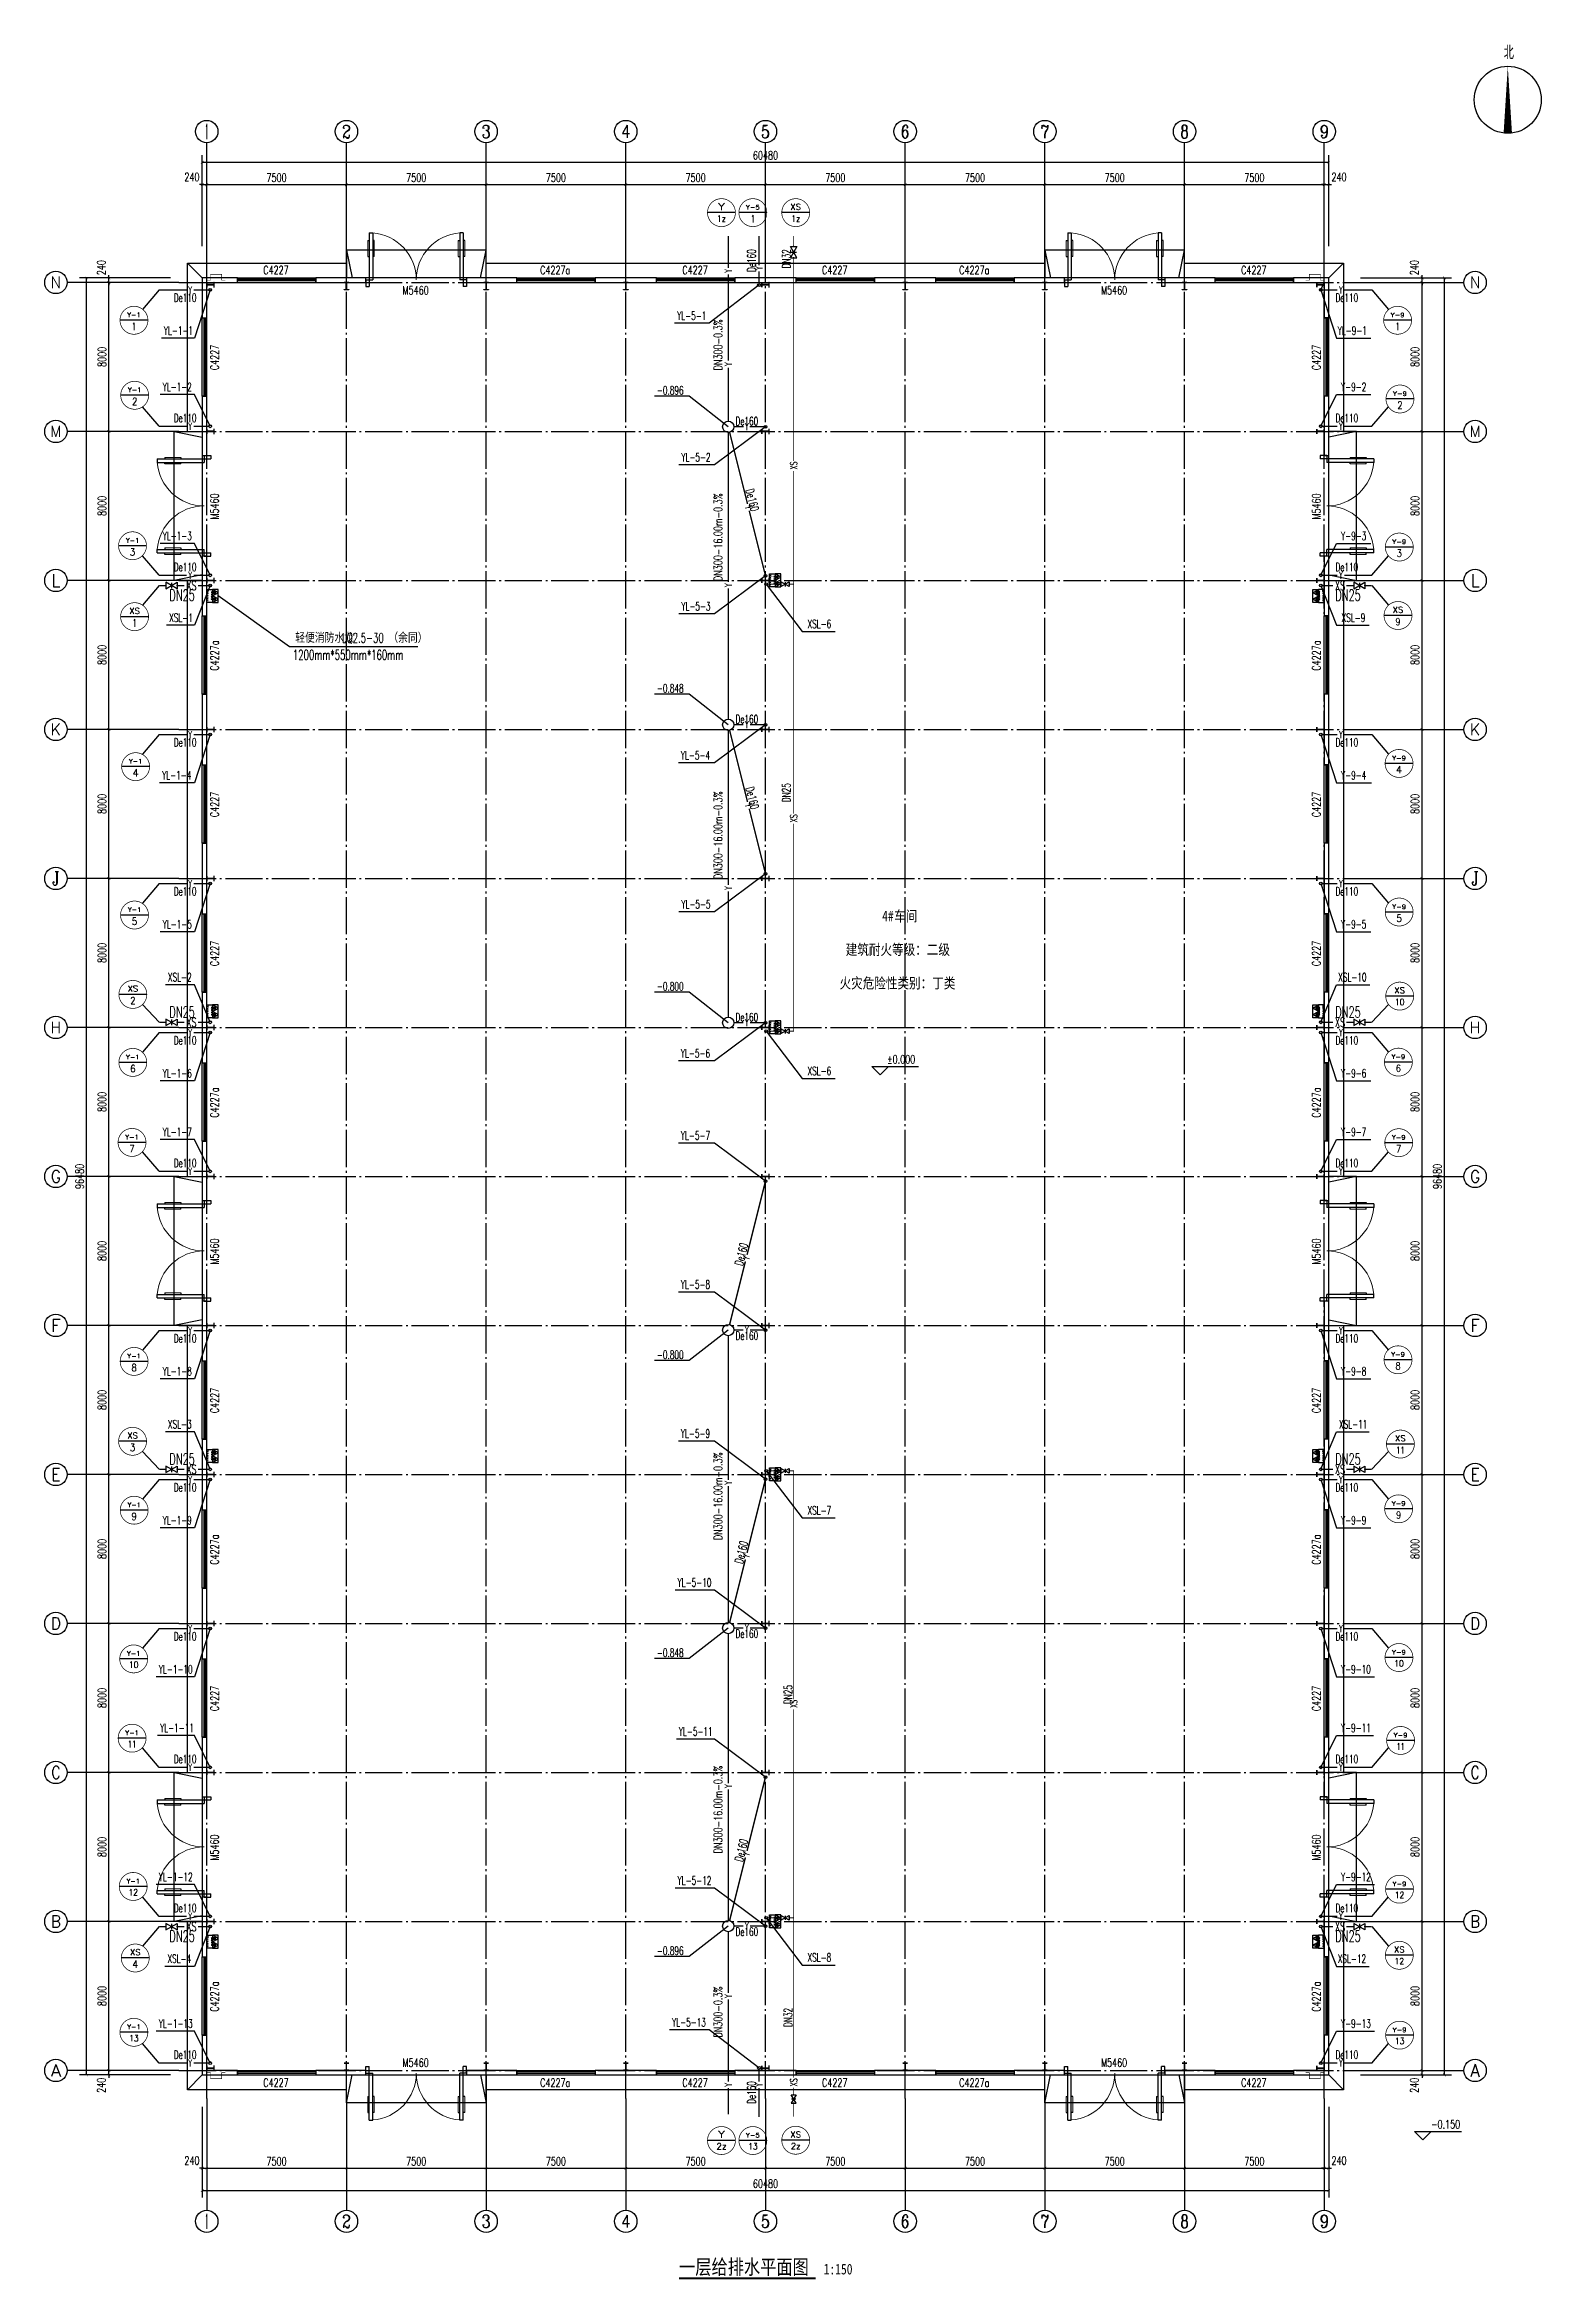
# Model space of a CAD drawing. Header units: millimetres. Extents: x 418304 to 847498, y 48187 to 111456.
# Drawn here: x 421278.1 to 421358.5, y 54457.9 to 54577.9 of the extents above; entities that cross this region are included whole.
import ezdxf
from ezdxf.enums import TextEntityAlignment as Align

# ---------------------------------------------------------------- set-up
doc = ezdxf.new("R2010")
doc.units = ezdxf.units.MM
doc.header["$LTSCALE"] = 1000
doc.linetypes.add('DOTE', pattern=[2.42, 2, -0.2, 0.02, -0.2])
for name, color, linetype in [('AXIS', 3, 'Continuous'), ('AXIS_TEXT', 7, 'Continuous'), ('COLUMN', 2, 'Continuous'), ('DIM_ELEV', 3, 'Continuous'), ('DIM_SYMB', 3, 'Continuous'), ('DIM_消防', 3, 'Continuous'), ('DIM_雨水', 3, 'Continuous'), ('DOTE', 8, 'DOTE'), ('EQUIP_消防', 7, 'Continuous'), ('PIPE-消防', 1, 'Continuous'), ('PIPE-雨水', 4, 'Continuous'), ('PUB_TEXT', 7, 'Continuous'), ('TEXT_消防', 7, 'Continuous'), ('TEXT_雨水', 7, 'Continuous'), ('TWT_LEAD', 3, 'Continuous'), ('TWT_TEXT', 7, 'Continuous'), ('VALVE_消防', 7, 'Continuous'), ('VPIPE-消防', 1, 'Continuous'), ('VPIPE-雨水', 4, 'Continuous'), ('WALL-PARAPET', 6, 'Continuous'), ('WELL_雨水', 4, 'Continuous'), ('WINDOW', 4, 'Continuous'), ('WINDOW_TEXT', 7, 'Continuous')]:
    doc.layers.add(name, color=color, linetype=linetype)
doc.styles.add('_TCH_AXIS', font='COMPLEX', dxfattribs={"bigfont": 'GBCBIG'})
doc.styles.add('_TCH_DIM', font='SIMPLEX', dxfattribs={"bigfont": 'GBCBIG'})
doc.styles.add('_TCH_DIM_T3', font='SIMPLEX', dxfattribs={"width": 0.705882, "bigfont": 'GBCBIG'})
doc.styles.add('_TCH_WINDOW', font='SIMPLEX', dxfattribs={"height": 3.5, "bigfont": 'GBCBIG'})
doc.styles.add('_TWT_CIRCLE', font='COMPLEX', dxfattribs={"width": 1.1, "height": 3, "bigfont": 'HZTXT'})
doc.styles.add('_TWT_PIPEDN', font='SIMPLEX', dxfattribs={"width": 0.8, "height": 3, "bigfont": 'HZTXT'})
doc.styles.add('_TWT_PIPETEXT', font='SIMPLEX', dxfattribs={"width": 0.8, "height": 3.5, "bigfont": 'HZTXT'})
doc.styles.add('_TWT_SERIAL', font='COMPLEX', dxfattribs={"width": 0.8, "height": 3, "bigfont": 'HZTXT'})
doc.styles.add('COMPLEX', font='COMPLEX')
doc.styles.add('YAYA', font='', dxfattribs={"width": 0.8, "height": 1})
doc.styles.get('YAYA').set_extended_font_data('SimSun')
doc.dimstyles.new('_TCH_ARCH&&150', dxfattribs={"dimtxt": 446.25, "dimasz": 150, "dimexe": 375, "dimexo": 450, "dimgap": 150, "dimtad": 1, "dimdec": 0, "dimzin": 0, "dimdsep": 46, "dimtxsty": '_TCH_DIM_T3', "dimblk": 'ARCHTICK', "dimcen": 0.09, "dimclrt": 7, "dimazin": 2, "dimtfac": 1, "dimtdec": 0, "dimtix": 1, "dimtmove": 2, "dimatfit": 3, "dimfxl": 0, "dimtolj": 1, "dimtzin": 0, "dimarcsym": 0})

# ---------------------------------------------------------------- blocks, each defined once
blk = doc.blocks.new('A$C797E1D2B')
at = {"layer": 'COLUMN'}
h = blk.add_hatch(color=256, dxfattribs=at)
h.paths.add_polyline_path([(125, 400), (250, 400), (250, 388), (130, 388), (130, 200), (125, 200)])
h.paths.add_polyline_path([(0, 400), (125, 400), (125, 200), (120, 200), (120, 388), (0, 388)])
h.paths.add_polyline_path([(0, 12), (120, 12), (120, 200), (125, 200), (125, 0), (0, 0)])
h.paths.add_polyline_path([(125, 200), (130, 200), (130, 12), (250, 12), (250, 0), (125, 0)])
blk.add_lwpolyline([(250, 0), (250, 12), (130, 12), (130, 388), (250, 388), (250, 400), (0, 400), (0, 388), (120, 388), (120, 12), (0, 12), (0, 0)], close=True, dxfattribs=at)
blk = doc.blocks.new('消防软管卷盘')
blk.add_lwpolyline([(4963954, 151899), (4963954, 150312), (4964641, 150312), (4964641, 151899)], close=True)
for points, const_width in [([(4964134, 151704), (4964482, 151704)], 1), ([(4964134, 151566), (4964482, 151566)], 1), ([(4964134, 151428), (4964482, 151428)], 1), ([(4964134, 151290), (4964482, 151290)], 1), ([(4964134, 151152), (4964482, 151152)], 1), ([(4964134, 151014), (4964482, 151014)], 0.1), ([(4964134, 150876), (4964482, 150876)], 1), ([(4964134, 150738), (4964482, 150738)], 1), ([(4964150, 150600), (4964499, 150600)], 1), ([(4964150, 150462), (4964499, 150462)], 1)]:
    blk.add_lwpolyline(points, dxfattribs=dict(const_width=const_width))
for centre, start, end in [((4964134, 151636), 90, 270), ((4964134, 151360), 90, 270), ((4964134, 151084), 90, 270), ((4964134, 150808), 90, 270), ((4964150, 150532), 90, 270), ((4964482, 151498), 270, 90), ((4964482, 151222), 270, 90), ((4964482, 150946), 270, 90), ((4964499, 150670), 270, 90)]:
    blk.add_arc(centre, 69, start, end)
blk = doc.blocks.new('$TwtSys$00000546')
h = blk.add_hatch()
h.set_pattern_fill('ANSI31', color=256, scale=200, style=0)
h.set_pattern_definition([(45, (-38543.802, -6670.83), (-17.67767, 17.67767), [])])
h.paths.add_polyline_path([(-65, 174), (65, 174), (65, 44), (-65, 44)])
for points in [[(0, 344), (-198, 0), (198, 0)], [(-65, 174), (65, 174), (65, 44), (-65, 44)]]:
    blk.add_lwpolyline(points, close=True)
blk = doc.blocks.new('92623')
blk.add_lwpolyline([(8910066, 83014), (8909273, 83014), (8909273, 82670), (8910066, 82670)], close=True)
at = {"xscale": -0.5, "yscale": 0.5, "zscale": 0.5, "rotation": 89.99999999998747}
blk.add_blockref('消防软管卷盘', (8985223, 2565334), dxfattribs=at)
at = {"layer": 'EQUIP_消防', "color": 8, "rotation": 180}
for p in [(8909471, 83014), (8909868, 83014)]:
    blk.add_blockref('$TwtSys$00000546', p, dxfattribs=at)
blk = doc.blocks.new('_AXISO')
blk.add_circle((0, 0), 0.5)
at = {"layer": 'AXIS_TEXT', "style": 'COMPLEX', "width": 1.041667}
blk.add_attdef('A', text='', height=0.56, dxfattribs=at).set_placement((-0.25, -0.28), (0.25, -0.28), align=Align.FIT)
blk = doc.blocks.new('_ArchTick')
at = {"color": 0, "linetype": 'ByBlock', "const_width": 0.15}
blk.add_lwpolyline([(-0.5, -0.5), (0.5, 0.5)], dxfattribs=at)
blk = doc.blocks.new('*D336')
at = {"layer": 'AXIS', "color": 0, "lineweight": -2}
for p, q in [((497963, 151345), (493088, 151345)), ((493463, 54865), (493463, 151345)), ((497963, 54865), (493088, 54865))]:
    blk.add_line(p, q, dxfattribs=at)
at = {"layer": 'Defpoints', "color": 0}
for p in [(493463, 151345), (498413, 151345), (498413, 54865)]:
    blk.add_point(p, dxfattribs=at)
at = {"layer": 'AXIS', "color": 0, "lineweight": -2, "xscale": 150, "yscale": 150, "zscale": 150}
for p, rotation in [((493463, 151345), 90), ((493463, 54865), 270)]:
    blk.add_blockref('_ArchTick', p, dxfattribs=dict(at, rotation=rotation))
at = {"layer": 'AXIS', "color": 7, "insert": (493090, 103105), "char_height": 446.2, "attachment_point": 5, "rotation": 90, "style": '_TCH_DIM_T3'}
blk.add_mtext('\\A1;96480', dxfattribs=at)
blk = doc.blocks.new('*D337')
at = {"layer": 'AXIS', "color": 0, "lineweight": -2}
for p, q in [((494663, 55105), (494663, 55255)), ((497963, 55105), (494288, 55105)), ((497963, 54865), (494288, 54865)), ((494663, 54865), (494663, 55105)), ((494663, 54865), (494663, 54715))]:
    blk.add_line(p, q, dxfattribs=at)
at = {"layer": 'Defpoints', "color": 0}
for p in [(494663, 55105), (498413, 55105), (498413, 54865)]:
    blk.add_point(p, dxfattribs=at)
at = {"layer": 'AXIS', "color": 0, "lineweight": -2, "xscale": 150, "yscale": 150, "zscale": 150}
for p, rotation in [((494663, 55105), 270), ((494663, 54865), 90)]:
    blk.add_blockref('_ArchTick', p, dxfattribs=dict(at, rotation=rotation))
at = {"layer": 'AXIS', "color": 7, "insert": (494250, 54310), "char_height": 446.2, "attachment_point": 5, "rotation": 90, "style": '_TCH_DIM_T3'}
blk.add_mtext('\\A1;240', dxfattribs=at)
blk = doc.blocks.new('*D338')
at = {"layer": 'AXIS', "color": 0, "lineweight": -2}
for p, q in [((497963, 63105), (494288, 63105)), ((494663, 55105), (494663, 63105)), ((497963, 55105), (494288, 55105))]:
    blk.add_line(p, q, dxfattribs=at)
at = {"layer": 'Defpoints', "color": 0}
for p in [(494663, 63105), (498413, 63105), (498413, 55105)]:
    blk.add_point(p, dxfattribs=at)
at = {"layer": 'AXIS', "color": 0, "lineweight": -2, "xscale": 150, "yscale": 150, "zscale": 150}
for p, rotation in [((494663, 63105), 90), ((494663, 55105), 270)]:
    blk.add_blockref('_ArchTick', p, dxfattribs=dict(at, rotation=rotation))
at = {"layer": 'AXIS', "color": 7, "insert": (494290, 59105), "char_height": 446.2, "attachment_point": 5, "rotation": 90, "style": '_TCH_DIM_T3'}
blk.add_mtext('\\A1;8000', dxfattribs=at)
blk = doc.blocks.new('*D339')
at = {"layer": 'AXIS', "color": 0, "lineweight": -2}
for p, q in [((497963, 71105), (494288, 71105)), ((494663, 63105), (494663, 71105)), ((497963, 63105), (494288, 63105))]:
    blk.add_line(p, q, dxfattribs=at)
at = {"layer": 'Defpoints', "color": 0}
for p in [(494663, 71105), (498413, 71105), (498413, 63105)]:
    blk.add_point(p, dxfattribs=at)
at = {"layer": 'AXIS', "color": 0, "lineweight": -2, "xscale": 150, "yscale": 150, "zscale": 150}
for p, rotation in [((494663, 71105), 90), ((494663, 63105), 270)]:
    blk.add_blockref('_ArchTick', p, dxfattribs=dict(at, rotation=rotation))
at = {"layer": 'AXIS', "color": 7, "insert": (494290, 67105), "char_height": 446.2, "attachment_point": 5, "rotation": 90, "style": '_TCH_DIM_T3'}
blk.add_mtext('\\A1;8000', dxfattribs=at)
blk = doc.blocks.new('*D340')
at = {"layer": 'AXIS', "color": 0, "lineweight": -2}
for p, q in [((497963, 79105), (494288, 79105)), ((494663, 71105), (494663, 79105)), ((497963, 71105), (494288, 71105))]:
    blk.add_line(p, q, dxfattribs=at)
at = {"layer": 'Defpoints', "color": 0}
for p in [(494663, 79105), (498413, 79105), (498413, 71105)]:
    blk.add_point(p, dxfattribs=at)
at = {"layer": 'AXIS', "color": 0, "lineweight": -2, "xscale": 150, "yscale": 150, "zscale": 150}
for p, rotation in [((494663, 79105), 90), ((494663, 71105), 270)]:
    blk.add_blockref('_ArchTick', p, dxfattribs=dict(at, rotation=rotation))
at = {"layer": 'AXIS', "color": 7, "insert": (494290, 75105), "char_height": 446.2, "attachment_point": 5, "rotation": 90, "style": '_TCH_DIM_T3'}
blk.add_mtext('\\A1;8000', dxfattribs=at)
blk = doc.blocks.new('*D341')
at = {"layer": 'AXIS', "color": 0, "lineweight": -2}
for p, q in [((497963, 87105), (494288, 87105)), ((494663, 79105), (494663, 87105)), ((497963, 79105), (494288, 79105))]:
    blk.add_line(p, q, dxfattribs=at)
at = {"layer": 'Defpoints', "color": 0}
for p in [(494663, 87105), (498413, 87105), (498413, 79105)]:
    blk.add_point(p, dxfattribs=at)
at = {"layer": 'AXIS', "color": 0, "lineweight": -2, "xscale": 150, "yscale": 150, "zscale": 150}
for p, rotation in [((494663, 87105), 90), ((494663, 79105), 270)]:
    blk.add_blockref('_ArchTick', p, dxfattribs=dict(at, rotation=rotation))
at = {"layer": 'AXIS', "color": 7, "insert": (494290, 83105), "char_height": 446.2, "attachment_point": 5, "rotation": 90, "style": '_TCH_DIM_T3'}
blk.add_mtext('\\A1;8000', dxfattribs=at)
blk = doc.blocks.new('*D342')
at = {"layer": 'AXIS', "color": 0, "lineweight": -2}
for p, q in [((497963, 95105), (494288, 95105)), ((494663, 87105), (494663, 95105)), ((497963, 87105), (494288, 87105))]:
    blk.add_line(p, q, dxfattribs=at)
at = {"layer": 'Defpoints', "color": 0}
for p in [(494663, 95105), (498413, 95105), (498413, 87105)]:
    blk.add_point(p, dxfattribs=at)
at = {"layer": 'AXIS', "color": 0, "lineweight": -2, "xscale": 150, "yscale": 150, "zscale": 150}
for p, rotation in [((494663, 95105), 90), ((494663, 87105), 270)]:
    blk.add_blockref('_ArchTick', p, dxfattribs=dict(at, rotation=rotation))
at = {"layer": 'AXIS', "color": 7, "insert": (494290, 91105), "char_height": 446.2, "attachment_point": 5, "rotation": 90, "style": '_TCH_DIM_T3'}
blk.add_mtext('\\A1;8000', dxfattribs=at)
blk = doc.blocks.new('*D343')
at = {"layer": 'AXIS', "color": 0, "lineweight": -2}
for p, q in [((497963, 103105), (494288, 103105)), ((494663, 95105), (494663, 103105)), ((497963, 95105), (494288, 95105))]:
    blk.add_line(p, q, dxfattribs=at)
at = {"layer": 'Defpoints', "color": 0}
for p in [(494663, 103105), (498413, 103105), (498413, 95105)]:
    blk.add_point(p, dxfattribs=at)
at = {"layer": 'AXIS', "color": 0, "lineweight": -2, "xscale": 150, "yscale": 150, "zscale": 150}
for p, rotation in [((494663, 103105), 90), ((494663, 95105), 270)]:
    blk.add_blockref('_ArchTick', p, dxfattribs=dict(at, rotation=rotation))
at = {"layer": 'AXIS', "color": 7, "insert": (494290, 99105), "char_height": 446.2, "attachment_point": 5, "rotation": 90, "style": '_TCH_DIM_T3'}
blk.add_mtext('\\A1;8000', dxfattribs=at)
blk = doc.blocks.new('*D344')
at = {"layer": 'AXIS', "color": 0, "lineweight": -2}
for p, q in [((497963, 111105), (494288, 111105)), ((494663, 103105), (494663, 111105)), ((497963, 103105), (494288, 103105))]:
    blk.add_line(p, q, dxfattribs=at)
at = {"layer": 'Defpoints', "color": 0}
for p in [(494663, 111105), (498413, 111105), (498413, 103105)]:
    blk.add_point(p, dxfattribs=at)
at = {"layer": 'AXIS', "color": 0, "lineweight": -2, "xscale": 150, "yscale": 150, "zscale": 150}
for p, rotation in [((494663, 111105), 90), ((494663, 103105), 270)]:
    blk.add_blockref('_ArchTick', p, dxfattribs=dict(at, rotation=rotation))
at = {"layer": 'AXIS', "color": 7, "insert": (494290, 107105), "char_height": 446.2, "attachment_point": 5, "rotation": 90, "style": '_TCH_DIM_T3'}
blk.add_mtext('\\A1;8000', dxfattribs=at)
blk = doc.blocks.new('*D345')
at = {"layer": 'AXIS', "color": 0, "lineweight": -2}
for p, q in [((497963, 119105), (494288, 119105)), ((494663, 111105), (494663, 119105)), ((497963, 111105), (494288, 111105))]:
    blk.add_line(p, q, dxfattribs=at)
at = {"layer": 'Defpoints', "color": 0}
for p in [(494663, 119105), (498413, 119105), (498413, 111105)]:
    blk.add_point(p, dxfattribs=at)
at = {"layer": 'AXIS', "color": 0, "lineweight": -2, "xscale": 150, "yscale": 150, "zscale": 150}
for p, rotation in [((494663, 119105), 90), ((494663, 111105), 270)]:
    blk.add_blockref('_ArchTick', p, dxfattribs=dict(at, rotation=rotation))
at = {"layer": 'AXIS', "color": 7, "insert": (494290, 115105), "char_height": 446.2, "attachment_point": 5, "rotation": 90, "style": '_TCH_DIM_T3'}
blk.add_mtext('\\A1;8000', dxfattribs=at)
blk = doc.blocks.new('*D346')
at = {"layer": 'AXIS', "color": 0, "lineweight": -2}
for p, q in [((497963, 127105), (494288, 127105)), ((494663, 119105), (494663, 127105)), ((497963, 119105), (494288, 119105))]:
    blk.add_line(p, q, dxfattribs=at)
at = {"layer": 'Defpoints', "color": 0}
for p in [(494663, 127105), (498413, 127105), (498413, 119105)]:
    blk.add_point(p, dxfattribs=at)
at = {"layer": 'AXIS', "color": 0, "lineweight": -2, "xscale": 150, "yscale": 150, "zscale": 150}
for p, rotation in [((494663, 127105), 90), ((494663, 119105), 270)]:
    blk.add_blockref('_ArchTick', p, dxfattribs=dict(at, rotation=rotation))
at = {"layer": 'AXIS', "color": 7, "insert": (494290, 123105), "char_height": 446.2, "attachment_point": 5, "rotation": 90, "style": '_TCH_DIM_T3'}
blk.add_mtext('\\A1;8000', dxfattribs=at)
blk = doc.blocks.new('*D347')
at = {"layer": 'AXIS', "color": 0, "lineweight": -2}
for p, q in [((497963, 135105), (494288, 135105)), ((494663, 127105), (494663, 135105)), ((497963, 127105), (494288, 127105))]:
    blk.add_line(p, q, dxfattribs=at)
at = {"layer": 'Defpoints', "color": 0}
for p in [(494663, 135105), (498413, 135105), (498413, 127105)]:
    blk.add_point(p, dxfattribs=at)
at = {"layer": 'AXIS', "color": 0, "lineweight": -2, "xscale": 150, "yscale": 150, "zscale": 150}
for p, rotation in [((494663, 135105), 90), ((494663, 127105), 270)]:
    blk.add_blockref('_ArchTick', p, dxfattribs=dict(at, rotation=rotation))
at = {"layer": 'AXIS', "color": 7, "insert": (494290, 131105), "char_height": 446.2, "attachment_point": 5, "rotation": 90, "style": '_TCH_DIM_T3'}
blk.add_mtext('\\A1;8000', dxfattribs=at)
blk = doc.blocks.new('*D348')
at = {"layer": 'AXIS', "color": 0, "lineweight": -2}
for p, q in [((497963, 143105), (494288, 143105)), ((494663, 135105), (494663, 143105)), ((497963, 135105), (494288, 135105))]:
    blk.add_line(p, q, dxfattribs=at)
at = {"layer": 'Defpoints', "color": 0}
for p in [(494663, 143105), (498413, 143105), (498413, 135105)]:
    blk.add_point(p, dxfattribs=at)
at = {"layer": 'AXIS', "color": 0, "lineweight": -2, "xscale": 150, "yscale": 150, "zscale": 150}
for p, rotation in [((494663, 143105), 90), ((494663, 135105), 270)]:
    blk.add_blockref('_ArchTick', p, dxfattribs=dict(at, rotation=rotation))
at = {"layer": 'AXIS', "color": 7, "insert": (494290, 139105), "char_height": 446.2, "attachment_point": 5, "rotation": 90, "style": '_TCH_DIM_T3'}
blk.add_mtext('\\A1;8000', dxfattribs=at)
blk = doc.blocks.new('*D349')
at = {"layer": 'AXIS', "color": 0, "lineweight": -2}
for p, q in [((497963, 151105), (494288, 151105)), ((494663, 143105), (494663, 151105)), ((497963, 143105), (494288, 143105))]:
    blk.add_line(p, q, dxfattribs=at)
at = {"layer": 'Defpoints', "color": 0}
for p in [(494663, 151105), (498413, 151105), (498413, 143105)]:
    blk.add_point(p, dxfattribs=at)
at = {"layer": 'AXIS', "color": 0, "lineweight": -2, "xscale": 150, "yscale": 150, "zscale": 150}
for p, rotation in [((494663, 151105), 90), ((494663, 143105), 270)]:
    blk.add_blockref('_ArchTick', p, dxfattribs=dict(at, rotation=rotation))
at = {"layer": 'AXIS', "color": 7, "insert": (494290, 147105), "char_height": 446.2, "attachment_point": 5, "rotation": 90, "style": '_TCH_DIM_T3'}
blk.add_mtext('\\A1;8000', dxfattribs=at)
blk = doc.blocks.new('*D350')
at = {"layer": 'AXIS', "color": 0, "lineweight": -2}
for p, q in [((497963, 151345), (494288, 151345)), ((494663, 151345), (494663, 151495)), ((494663, 151105), (494663, 151345)), ((497963, 151105), (494288, 151105)), ((494663, 151105), (494663, 150955))]:
    blk.add_line(p, q, dxfattribs=at)
at = {"layer": 'Defpoints', "color": 0}
for p in [(494663, 151345), (498413, 151345), (498413, 151105)]:
    blk.add_point(p, dxfattribs=at)
at = {"layer": 'AXIS', "color": 0, "lineweight": -2, "xscale": 150, "yscale": 150, "zscale": 150}
for p, rotation in [((494663, 151345), 270), ((494663, 151105), 90)]:
    blk.add_blockref('_ArchTick', p, dxfattribs=dict(at, rotation=rotation))
at = {"layer": 'AXIS', "color": 7, "insert": (494250, 151900), "char_height": 446.2, "attachment_point": 5, "rotation": 90, "style": '_TCH_DIM_T3'}
blk.add_mtext('\\A1;240', dxfattribs=at)
blk = doc.blocks.new('*D351')
at = {"layer": 'AXIS', "color": 0, "lineweight": -2}
for p, q in [((561863, 151345), (566738, 151345)), ((566363, 54865), (566363, 151345)), ((561863, 54865), (566738, 54865))]:
    blk.add_line(p, q, dxfattribs=at)
at = {"layer": 'Defpoints', "color": 0}
for p in [(561413, 151345), (566363, 151345), (561413, 54865)]:
    blk.add_point(p, dxfattribs=at)
at = {"layer": 'AXIS', "color": 0, "lineweight": -2, "xscale": 150, "yscale": 150, "zscale": 150}
for p, rotation in [((566363, 151345), 90), ((566363, 54865), 270)]:
    blk.add_blockref('_ArchTick', p, dxfattribs=dict(at, rotation=rotation))
at = {"layer": 'AXIS', "color": 7, "insert": (565990, 103105), "char_height": 446.2, "attachment_point": 5, "rotation": 90, "style": '_TCH_DIM_T3'}
blk.add_mtext('\\A1;96480', dxfattribs=at)
blk = doc.blocks.new('*D352')
at = {"layer": 'AXIS', "color": 0, "lineweight": -2}
for p, q in [((565163, 55105), (565163, 55255)), ((561863, 55105), (565538, 55105)), ((561863, 54865), (565538, 54865)), ((565163, 54865), (565163, 55105)), ((565163, 54865), (565163, 54715))]:
    blk.add_line(p, q, dxfattribs=at)
at = {"layer": 'Defpoints', "color": 0}
for p in [(561413, 55105), (561413, 54865), (565163, 55105)]:
    blk.add_point(p, dxfattribs=at)
at = {"layer": 'AXIS', "color": 0, "lineweight": -2, "xscale": 150, "yscale": 150, "zscale": 150}
for p, rotation in [((565163, 55105), 270), ((565163, 54865), 90)]:
    blk.add_blockref('_ArchTick', p, dxfattribs=dict(at, rotation=rotation))
at = {"layer": 'AXIS', "color": 7, "insert": (564750, 54310), "char_height": 446.2, "attachment_point": 5, "rotation": 90, "style": '_TCH_DIM_T3'}
blk.add_mtext('\\A1;240', dxfattribs=at)
blk = doc.blocks.new('*D353')
at = {"layer": 'AXIS', "color": 0, "lineweight": -2}
for p, q in [((561863, 63105), (565538, 63105)), ((565163, 55105), (565163, 63105)), ((561863, 55105), (565538, 55105))]:
    blk.add_line(p, q, dxfattribs=at)
at = {"layer": 'Defpoints', "color": 0}
for p in [(561413, 63105), (565163, 63105), (561413, 55105)]:
    blk.add_point(p, dxfattribs=at)
at = {"layer": 'AXIS', "color": 0, "lineweight": -2, "xscale": 150, "yscale": 150, "zscale": 150}
for p, rotation in [((565163, 63105), 90), ((565163, 55105), 270)]:
    blk.add_blockref('_ArchTick', p, dxfattribs=dict(at, rotation=rotation))
at = {"layer": 'AXIS', "color": 7, "insert": (564790, 59105), "char_height": 446.2, "attachment_point": 5, "rotation": 90, "style": '_TCH_DIM_T3'}
blk.add_mtext('\\A1;8000', dxfattribs=at)
blk = doc.blocks.new('*D354')
at = {"layer": 'AXIS', "color": 0, "lineweight": -2}
for p, q in [((561863, 71105), (565538, 71105)), ((565163, 63105), (565163, 71105)), ((561863, 63105), (565538, 63105))]:
    blk.add_line(p, q, dxfattribs=at)
at = {"layer": 'Defpoints', "color": 0}
for p in [(561413, 71105), (565163, 71105), (561413, 63105)]:
    blk.add_point(p, dxfattribs=at)
at = {"layer": 'AXIS', "color": 0, "lineweight": -2, "xscale": 150, "yscale": 150, "zscale": 150}
for p, rotation in [((565163, 71105), 90), ((565163, 63105), 270)]:
    blk.add_blockref('_ArchTick', p, dxfattribs=dict(at, rotation=rotation))
at = {"layer": 'AXIS', "color": 7, "insert": (564790, 67105), "char_height": 446.2, "attachment_point": 5, "rotation": 90, "style": '_TCH_DIM_T3'}
blk.add_mtext('\\A1;8000', dxfattribs=at)
blk = doc.blocks.new('*D355')
at = {"layer": 'AXIS', "color": 0, "lineweight": -2}
for p, q in [((561863, 79105), (565538, 79105)), ((565163, 71105), (565163, 79105)), ((561863, 71105), (565538, 71105))]:
    blk.add_line(p, q, dxfattribs=at)
at = {"layer": 'Defpoints', "color": 0}
for p in [(561413, 79105), (565163, 79105), (561413, 71105)]:
    blk.add_point(p, dxfattribs=at)
at = {"layer": 'AXIS', "color": 0, "lineweight": -2, "xscale": 150, "yscale": 150, "zscale": 150}
for p, rotation in [((565163, 79105), 90), ((565163, 71105), 270)]:
    blk.add_blockref('_ArchTick', p, dxfattribs=dict(at, rotation=rotation))
at = {"layer": 'AXIS', "color": 7, "insert": (564790, 75105), "char_height": 446.2, "attachment_point": 5, "rotation": 90, "style": '_TCH_DIM_T3'}
blk.add_mtext('\\A1;8000', dxfattribs=at)
blk = doc.blocks.new('*D356')
at = {"layer": 'AXIS', "color": 0, "lineweight": -2}
for p, q in [((561863, 87105), (565538, 87105)), ((565163, 79105), (565163, 87105)), ((561863, 79105), (565538, 79105))]:
    blk.add_line(p, q, dxfattribs=at)
at = {"layer": 'Defpoints', "color": 0}
for p in [(561413, 87105), (565163, 87105), (561413, 79105)]:
    blk.add_point(p, dxfattribs=at)
at = {"layer": 'AXIS', "color": 0, "lineweight": -2, "xscale": 150, "yscale": 150, "zscale": 150}
for p, rotation in [((565163, 87105), 90), ((565163, 79105), 270)]:
    blk.add_blockref('_ArchTick', p, dxfattribs=dict(at, rotation=rotation))
at = {"layer": 'AXIS', "color": 7, "insert": (564790, 83105), "char_height": 446.2, "attachment_point": 5, "rotation": 90, "style": '_TCH_DIM_T3'}
blk.add_mtext('\\A1;8000', dxfattribs=at)
blk = doc.blocks.new('*D357')
at = {"layer": 'AXIS', "color": 0, "lineweight": -2}
for p, q in [((561863, 95105), (565538, 95105)), ((565163, 87105), (565163, 95105)), ((561863, 87105), (565538, 87105))]:
    blk.add_line(p, q, dxfattribs=at)
at = {"layer": 'Defpoints', "color": 0}
for p in [(561413, 95105), (565163, 95105), (561413, 87105)]:
    blk.add_point(p, dxfattribs=at)
at = {"layer": 'AXIS', "color": 0, "lineweight": -2, "xscale": 150, "yscale": 150, "zscale": 150}
for p, rotation in [((565163, 95105), 90), ((565163, 87105), 270)]:
    blk.add_blockref('_ArchTick', p, dxfattribs=dict(at, rotation=rotation))
at = {"layer": 'AXIS', "color": 7, "insert": (564790, 91105), "char_height": 446.2, "attachment_point": 5, "rotation": 90, "style": '_TCH_DIM_T3'}
blk.add_mtext('\\A1;8000', dxfattribs=at)
blk = doc.blocks.new('*D358')
at = {"layer": 'AXIS', "color": 0, "lineweight": -2}
for p, q in [((561863, 103105), (565538, 103105)), ((565163, 95105), (565163, 103105)), ((561863, 95105), (565538, 95105))]:
    blk.add_line(p, q, dxfattribs=at)
at = {"layer": 'Defpoints', "color": 0}
for p in [(561413, 103105), (565163, 103105), (561413, 95105)]:
    blk.add_point(p, dxfattribs=at)
at = {"layer": 'AXIS', "color": 0, "lineweight": -2, "xscale": 150, "yscale": 150, "zscale": 150}
for p, rotation in [((565163, 103105), 90), ((565163, 95105), 270)]:
    blk.add_blockref('_ArchTick', p, dxfattribs=dict(at, rotation=rotation))
at = {"layer": 'AXIS', "color": 7, "insert": (564790, 99105), "char_height": 446.2, "attachment_point": 5, "rotation": 90, "style": '_TCH_DIM_T3'}
blk.add_mtext('\\A1;8000', dxfattribs=at)
blk = doc.blocks.new('*D359')
at = {"layer": 'AXIS', "color": 0, "lineweight": -2}
for p, q in [((561863, 111105), (565538, 111105)), ((565163, 103105), (565163, 111105)), ((561863, 103105), (565538, 103105))]:
    blk.add_line(p, q, dxfattribs=at)
at = {"layer": 'Defpoints', "color": 0}
for p in [(561413, 111105), (565163, 111105), (561413, 103105)]:
    blk.add_point(p, dxfattribs=at)
at = {"layer": 'AXIS', "color": 0, "lineweight": -2, "xscale": 150, "yscale": 150, "zscale": 150}
for p, rotation in [((565163, 111105), 90), ((565163, 103105), 270)]:
    blk.add_blockref('_ArchTick', p, dxfattribs=dict(at, rotation=rotation))
at = {"layer": 'AXIS', "color": 7, "insert": (564790, 107105), "char_height": 446.2, "attachment_point": 5, "rotation": 90, "style": '_TCH_DIM_T3'}
blk.add_mtext('\\A1;8000', dxfattribs=at)
blk = doc.blocks.new('*D360')
at = {"layer": 'AXIS', "color": 0, "lineweight": -2}
for p, q in [((561863, 119105), (565538, 119105)), ((565163, 111105), (565163, 119105)), ((561863, 111105), (565538, 111105))]:
    blk.add_line(p, q, dxfattribs=at)
at = {"layer": 'Defpoints', "color": 0}
for p in [(561413, 119105), (565163, 119105), (561413, 111105)]:
    blk.add_point(p, dxfattribs=at)
at = {"layer": 'AXIS', "color": 0, "lineweight": -2, "xscale": 150, "yscale": 150, "zscale": 150}
for p, rotation in [((565163, 119105), 90), ((565163, 111105), 270)]:
    blk.add_blockref('_ArchTick', p, dxfattribs=dict(at, rotation=rotation))
at = {"layer": 'AXIS', "color": 7, "insert": (564790, 115105), "char_height": 446.2, "attachment_point": 5, "rotation": 90, "style": '_TCH_DIM_T3'}
blk.add_mtext('\\A1;8000', dxfattribs=at)
blk = doc.blocks.new('*D361')
at = {"layer": 'AXIS', "color": 0, "lineweight": -2}
for p, q in [((561863, 127105), (565538, 127105)), ((565163, 119105), (565163, 127105)), ((561863, 119105), (565538, 119105))]:
    blk.add_line(p, q, dxfattribs=at)
at = {"layer": 'Defpoints', "color": 0}
for p in [(561413, 127105), (565163, 127105), (561413, 119105)]:
    blk.add_point(p, dxfattribs=at)
at = {"layer": 'AXIS', "color": 0, "lineweight": -2, "xscale": 150, "yscale": 150, "zscale": 150}
for p, rotation in [((565163, 127105), 90), ((565163, 119105), 270)]:
    blk.add_blockref('_ArchTick', p, dxfattribs=dict(at, rotation=rotation))
at = {"layer": 'AXIS', "color": 7, "insert": (564790, 123105), "char_height": 446.2, "attachment_point": 5, "rotation": 90, "style": '_TCH_DIM_T3'}
blk.add_mtext('\\A1;8000', dxfattribs=at)
blk = doc.blocks.new('*D362')
at = {"layer": 'AXIS', "color": 0, "lineweight": -2}
for p, q in [((561863, 135105), (565538, 135105)), ((565163, 127105), (565163, 135105)), ((561863, 127105), (565538, 127105))]:
    blk.add_line(p, q, dxfattribs=at)
at = {"layer": 'Defpoints', "color": 0}
for p in [(561413, 135105), (565163, 135105), (561413, 127105)]:
    blk.add_point(p, dxfattribs=at)
at = {"layer": 'AXIS', "color": 0, "lineweight": -2, "xscale": 150, "yscale": 150, "zscale": 150}
for p, rotation in [((565163, 135105), 90), ((565163, 127105), 270)]:
    blk.add_blockref('_ArchTick', p, dxfattribs=dict(at, rotation=rotation))
at = {"layer": 'AXIS', "color": 7, "insert": (564790, 131105), "char_height": 446.2, "attachment_point": 5, "rotation": 90, "style": '_TCH_DIM_T3'}
blk.add_mtext('\\A1;8000', dxfattribs=at)
blk = doc.blocks.new('*D363')
at = {"layer": 'AXIS', "color": 0, "lineweight": -2}
for p, q in [((561863, 143105), (565538, 143105)), ((565163, 135105), (565163, 143105)), ((561863, 135105), (565538, 135105))]:
    blk.add_line(p, q, dxfattribs=at)
at = {"layer": 'Defpoints', "color": 0}
for p in [(561413, 143105), (565163, 143105), (561413, 135105)]:
    blk.add_point(p, dxfattribs=at)
at = {"layer": 'AXIS', "color": 0, "lineweight": -2, "xscale": 150, "yscale": 150, "zscale": 150}
for p, rotation in [((565163, 143105), 90), ((565163, 135105), 270)]:
    blk.add_blockref('_ArchTick', p, dxfattribs=dict(at, rotation=rotation))
at = {"layer": 'AXIS', "color": 7, "insert": (564790, 139105), "char_height": 446.2, "attachment_point": 5, "rotation": 90, "style": '_TCH_DIM_T3'}
blk.add_mtext('\\A1;8000', dxfattribs=at)
blk = doc.blocks.new('*D364')
at = {"layer": 'AXIS', "color": 0, "lineweight": -2}
for p, q in [((561863, 151105), (565538, 151105)), ((565163, 143105), (565163, 151105)), ((561863, 143105), (565538, 143105))]:
    blk.add_line(p, q, dxfattribs=at)
at = {"layer": 'Defpoints', "color": 0}
for p in [(561413, 151105), (565163, 151105), (561413, 143105)]:
    blk.add_point(p, dxfattribs=at)
at = {"layer": 'AXIS', "color": 0, "lineweight": -2, "xscale": 150, "yscale": 150, "zscale": 150}
for p, rotation in [((565163, 151105), 90), ((565163, 143105), 270)]:
    blk.add_blockref('_ArchTick', p, dxfattribs=dict(at, rotation=rotation))
at = {"layer": 'AXIS', "color": 7, "insert": (564790, 147105), "char_height": 446.2, "attachment_point": 5, "rotation": 90, "style": '_TCH_DIM_T3'}
blk.add_mtext('\\A1;8000', dxfattribs=at)
blk = doc.blocks.new('*D365')
at = {"layer": 'AXIS', "color": 0, "lineweight": -2}
for p, q in [((561863, 151345), (565538, 151345)), ((565163, 151345), (565163, 151495)), ((565163, 151105), (565163, 151345)), ((561863, 151105), (565538, 151105)), ((565163, 151105), (565163, 150955))]:
    blk.add_line(p, q, dxfattribs=at)
at = {"layer": 'Defpoints', "color": 0}
for p in [(561413, 151345), (565163, 151345), (561413, 151105)]:
    blk.add_point(p, dxfattribs=at)
at = {"layer": 'AXIS', "color": 0, "lineweight": -2, "xscale": 150, "yscale": 150, "zscale": 150}
for p, rotation in [((565163, 151345), 270), ((565163, 151105), 90)]:
    blk.add_blockref('_ArchTick', p, dxfattribs=dict(at, rotation=rotation))
at = {"layer": 'AXIS', "color": 7, "insert": (564750, 151900), "char_height": 446.2, "attachment_point": 5, "rotation": 90, "style": '_TCH_DIM_T3'}
blk.add_mtext('\\A1;240', dxfattribs=at)
blk = doc.blocks.new('$DorLib2D$00000011')
for p, q in [((-0.467, 0.471), (-0.467, -0.062)), ((-0.467, 0.471), (-0.433, 0.471)), ((-0.433, 0.471), (-0.433, 0.004)), ((0.433, 0.471), (0.433, 0.004)), ((0.467, 0.471), (0.433, 0.471)), ((0.467, 0.471), (0.467, -0.062)), ((-0.483, 0.396), (-0.467, 0.396)), ((-0.483, 0.235), (-0.467, 0.235)), ((-0.417, 0.396), (-0.433, 0.396)), ((-0.417, 0.235), (-0.433, 0.235)), ((0.417, 0.396), (0.433, 0.396)), ((0.417, 0.235), (0.433, 0.235)), ((0.483, 0.396), (0.467, 0.396)), ((0.483, 0.235), (0.467, 0.235)), ((-0.5, 0.004), (-0.433, 0.004)), ((-0.5, 0.004), (-0.5, -0.062)), ((0.5, 0.004), (0.433, 0.004)), ((0.5, 0.004), (0.5, -0.062)), ((-0.5, -0.062), (-0.467, -0.062)), ((0.5, -0.062), (0.467, -0.062))]:
    blk.add_line(p, q)
at = {"lineweight": 13}
for p, q in [((-0.483, 0.396), (-0.483, 0.235)), ((-0.417, 0.396), (-0.417, 0.235)), ((0.417, 0.396), (0.417, 0.235)), ((0.483, 0.396), (0.483, 0.235))]:
    blk.add_line(p, q, dxfattribs=at)
for centre, start, end in [((-0.467, 0.004), 0, 85.904), ((0.467, 0.004), 94.096, 180)]:
    blk.add_arc(centre, 0.467, start, end, dxfattribs=at)
blk = doc.blocks.new('$TCHSYS$WIN2D')
for p, q in [((-0.5, 0.5), (0.5, 0.5)), ((-0.5, 0.5), (-0.5, -0.5)), ((0.5, 0.5), (0.5, -0.5)), ((0.5, 0.167), (-0.5, 0.167)), ((0.5, -0.167), (-0.5, -0.167)), ((-0.5, -0.5), (0.5, -0.5))]:
    blk.add_line(p, q)
blk = doc.blocks.new('*D366')
at = {"layer": 'AXIS', "color": 0, "lineweight": -2}
for p, q in [((499673, 53155), (499673, 48280)), ((560153, 53155), (560153, 48280)), ((499673, 48655), (560153, 48655))]:
    blk.add_line(p, q, dxfattribs=at)
at = {"layer": 'Defpoints', "color": 0}
for p in [(499673, 53605), (560153, 53605), (560153, 48655)]:
    blk.add_point(p, dxfattribs=at)
at = {"layer": 'AXIS', "color": 0, "lineweight": -2, "xscale": 150, "yscale": 150, "zscale": 150, "rotation": 180}
blk.add_blockref('_ArchTick', (499673, 48655), dxfattribs=at)
at = {"layer": 'AXIS', "color": 0, "lineweight": -2, "xscale": 150, "yscale": 150, "zscale": 150}
blk.add_blockref('_ArchTick', (560153, 48655), dxfattribs=at)
at = {"layer": 'AXIS', "color": 7, "insert": (529913, 49028), "char_height": 446.2, "attachment_point": 5, "style": '_TCH_DIM_T3'}
blk.add_mtext('\\A1;60480', dxfattribs=at)
blk = doc.blocks.new('*D367')
at = {"layer": 'AXIS', "color": 0, "lineweight": -2}
for p, q in [((499673, 53155), (499673, 49480)), ((499913, 53155), (499913, 49480)), ((499673, 49855), (499523, 49855)), ((499673, 49855), (499913, 49855)), ((499913, 49855), (500063, 49855))]:
    blk.add_line(p, q, dxfattribs=at)
at = {"layer": 'Defpoints', "color": 0}
for p in [(499673, 53605), (499913, 53605), (499913, 49855)]:
    blk.add_point(p, dxfattribs=at)
at = {"layer": 'AXIS', "color": 0, "lineweight": -2, "xscale": 150, "yscale": 150, "zscale": 150}
blk.add_blockref('_ArchTick', (499673, 49855), dxfattribs=at)
at = {"layer": 'AXIS', "color": 0, "lineweight": -2, "xscale": 150, "yscale": 150, "zscale": 150, "rotation": 180}
blk.add_blockref('_ArchTick', (499913, 49855), dxfattribs=at)
at = {"layer": 'AXIS', "color": 7, "insert": (499118, 50268), "char_height": 446.2, "attachment_point": 5, "style": '_TCH_DIM_T3'}
blk.add_mtext('\\A1;240', dxfattribs=at)
blk = doc.blocks.new('*D368')
at = {"layer": 'AXIS', "color": 0, "lineweight": -2}
for p, q in [((499913, 53155), (499913, 49480)), ((507413, 53155), (507413, 49480)), ((499913, 49855), (507413, 49855))]:
    blk.add_line(p, q, dxfattribs=at)
at = {"layer": 'Defpoints', "color": 0}
for p in [(499913, 53605), (507413, 53605), (507413, 49855)]:
    blk.add_point(p, dxfattribs=at)
at = {"layer": 'AXIS', "color": 0, "lineweight": -2, "xscale": 150, "yscale": 150, "zscale": 150, "rotation": 180}
blk.add_blockref('_ArchTick', (499913, 49855), dxfattribs=at)
at = {"layer": 'AXIS', "color": 0, "lineweight": -2, "xscale": 150, "yscale": 150, "zscale": 150}
blk.add_blockref('_ArchTick', (507413, 49855), dxfattribs=at)
at = {"layer": 'AXIS', "color": 7, "insert": (503663, 50228), "char_height": 446.2, "attachment_point": 5, "style": '_TCH_DIM_T3'}
blk.add_mtext('\\A1;7500', dxfattribs=at)
blk = doc.blocks.new('*D369')
at = {"layer": 'AXIS', "color": 0, "lineweight": -2}
for p, q in [((507413, 53155), (507413, 49480)), ((514913, 53155), (514913, 49480)), ((507413, 49855), (514913, 49855))]:
    blk.add_line(p, q, dxfattribs=at)
at = {"layer": 'Defpoints', "color": 0}
for p in [(507413, 53605), (514913, 53605), (514913, 49855)]:
    blk.add_point(p, dxfattribs=at)
at = {"layer": 'AXIS', "color": 0, "lineweight": -2, "xscale": 150, "yscale": 150, "zscale": 150, "rotation": 180}
blk.add_blockref('_ArchTick', (507413, 49855), dxfattribs=at)
at = {"layer": 'AXIS', "color": 0, "lineweight": -2, "xscale": 150, "yscale": 150, "zscale": 150}
blk.add_blockref('_ArchTick', (514913, 49855), dxfattribs=at)
at = {"layer": 'AXIS', "color": 7, "insert": (511163, 50228), "char_height": 446.2, "attachment_point": 5, "style": '_TCH_DIM_T3'}
blk.add_mtext('\\A1;7500', dxfattribs=at)
blk = doc.blocks.new('*D370')
at = {"layer": 'AXIS', "color": 0, "lineweight": -2}
for p, q in [((514913, 53155), (514913, 49480)), ((522413, 53155), (522413, 49480)), ((514913, 49855), (522413, 49855))]:
    blk.add_line(p, q, dxfattribs=at)
at = {"layer": 'Defpoints', "color": 0}
for p in [(514913, 53605), (522413, 53605), (522413, 49855)]:
    blk.add_point(p, dxfattribs=at)
at = {"layer": 'AXIS', "color": 0, "lineweight": -2, "xscale": 150, "yscale": 150, "zscale": 150, "rotation": 180}
blk.add_blockref('_ArchTick', (514913, 49855), dxfattribs=at)
at = {"layer": 'AXIS', "color": 0, "lineweight": -2, "xscale": 150, "yscale": 150, "zscale": 150}
blk.add_blockref('_ArchTick', (522413, 49855), dxfattribs=at)
at = {"layer": 'AXIS', "color": 7, "insert": (518663, 50228), "char_height": 446.2, "attachment_point": 5, "style": '_TCH_DIM_T3'}
blk.add_mtext('\\A1;7500', dxfattribs=at)
blk = doc.blocks.new('*D371')
at = {"layer": 'AXIS', "color": 0, "lineweight": -2}
for p, q in [((522413, 53155), (522413, 49480)), ((529913, 53155), (529913, 49480)), ((522413, 49855), (529913, 49855))]:
    blk.add_line(p, q, dxfattribs=at)
at = {"layer": 'Defpoints', "color": 0}
for p in [(522413, 53605), (529913, 53605), (529913, 49855)]:
    blk.add_point(p, dxfattribs=at)
at = {"layer": 'AXIS', "color": 0, "lineweight": -2, "xscale": 150, "yscale": 150, "zscale": 150, "rotation": 180}
blk.add_blockref('_ArchTick', (522413, 49855), dxfattribs=at)
at = {"layer": 'AXIS', "color": 0, "lineweight": -2, "xscale": 150, "yscale": 150, "zscale": 150}
blk.add_blockref('_ArchTick', (529913, 49855), dxfattribs=at)
at = {"layer": 'AXIS', "color": 7, "insert": (526163, 50228), "char_height": 446.2, "attachment_point": 5, "style": '_TCH_DIM_T3'}
blk.add_mtext('\\A1;7500', dxfattribs=at)
blk = doc.blocks.new('*D372')
at = {"layer": 'AXIS', "color": 0, "lineweight": -2}
for p, q in [((529913, 53155), (529913, 49480)), ((537413, 53155), (537413, 49480)), ((529913, 49855), (537413, 49855))]:
    blk.add_line(p, q, dxfattribs=at)
at = {"layer": 'Defpoints', "color": 0}
for p in [(529913, 53605), (537413, 53605), (537413, 49855)]:
    blk.add_point(p, dxfattribs=at)
at = {"layer": 'AXIS', "color": 0, "lineweight": -2, "xscale": 150, "yscale": 150, "zscale": 150, "rotation": 180}
blk.add_blockref('_ArchTick', (529913, 49855), dxfattribs=at)
at = {"layer": 'AXIS', "color": 0, "lineweight": -2, "xscale": 150, "yscale": 150, "zscale": 150}
blk.add_blockref('_ArchTick', (537413, 49855), dxfattribs=at)
at = {"layer": 'AXIS', "color": 7, "insert": (533663, 50228), "char_height": 446.2, "attachment_point": 5, "style": '_TCH_DIM_T3'}
blk.add_mtext('\\A1;7500', dxfattribs=at)
blk = doc.blocks.new('*D373')
at = {"layer": 'AXIS', "color": 0, "lineweight": -2}
for p, q in [((537413, 53155), (537413, 49480)), ((544913, 53155), (544913, 49480)), ((537413, 49855), (544913, 49855))]:
    blk.add_line(p, q, dxfattribs=at)
at = {"layer": 'Defpoints', "color": 0}
for p in [(537413, 53605), (544913, 53605), (544913, 49855)]:
    blk.add_point(p, dxfattribs=at)
at = {"layer": 'AXIS', "color": 0, "lineweight": -2, "xscale": 150, "yscale": 150, "zscale": 150, "rotation": 180}
blk.add_blockref('_ArchTick', (537413, 49855), dxfattribs=at)
at = {"layer": 'AXIS', "color": 0, "lineweight": -2, "xscale": 150, "yscale": 150, "zscale": 150}
blk.add_blockref('_ArchTick', (544913, 49855), dxfattribs=at)
at = {"layer": 'AXIS', "color": 7, "insert": (541163, 50228), "char_height": 446.2, "attachment_point": 5, "style": '_TCH_DIM_T3'}
blk.add_mtext('\\A1;7500', dxfattribs=at)
blk = doc.blocks.new('*D374')
at = {"layer": 'AXIS', "color": 0, "lineweight": -2}
for p, q in [((544913, 53155), (544913, 49480)), ((552413, 53155), (552413, 49480)), ((544913, 49855), (552413, 49855))]:
    blk.add_line(p, q, dxfattribs=at)
at = {"layer": 'Defpoints', "color": 0}
for p in [(544913, 53605), (552413, 53605), (552413, 49855)]:
    blk.add_point(p, dxfattribs=at)
at = {"layer": 'AXIS', "color": 0, "lineweight": -2, "xscale": 150, "yscale": 150, "zscale": 150, "rotation": 180}
blk.add_blockref('_ArchTick', (544913, 49855), dxfattribs=at)
at = {"layer": 'AXIS', "color": 0, "lineweight": -2, "xscale": 150, "yscale": 150, "zscale": 150}
blk.add_blockref('_ArchTick', (552413, 49855), dxfattribs=at)
at = {"layer": 'AXIS', "color": 7, "insert": (548663, 50228), "char_height": 446.2, "attachment_point": 5, "style": '_TCH_DIM_T3'}
blk.add_mtext('\\A1;7500', dxfattribs=at)
blk = doc.blocks.new('*D375')
at = {"layer": 'AXIS', "color": 0, "lineweight": -2}
for p, q in [((552413, 53155), (552413, 49480)), ((559913, 53155), (559913, 49480)), ((552413, 49855), (559913, 49855))]:
    blk.add_line(p, q, dxfattribs=at)
at = {"layer": 'Defpoints', "color": 0}
for p in [(552413, 53605), (559913, 53605), (559913, 49855)]:
    blk.add_point(p, dxfattribs=at)
at = {"layer": 'AXIS', "color": 0, "lineweight": -2, "xscale": 150, "yscale": 150, "zscale": 150, "rotation": 180}
blk.add_blockref('_ArchTick', (552413, 49855), dxfattribs=at)
at = {"layer": 'AXIS', "color": 0, "lineweight": -2, "xscale": 150, "yscale": 150, "zscale": 150}
blk.add_blockref('_ArchTick', (559913, 49855), dxfattribs=at)
at = {"layer": 'AXIS', "color": 7, "insert": (556163, 50228), "char_height": 446.2, "attachment_point": 5, "style": '_TCH_DIM_T3'}
blk.add_mtext('\\A1;7500', dxfattribs=at)
blk = doc.blocks.new('*D376')
at = {"layer": 'AXIS', "color": 0, "lineweight": -2}
for p, q in [((559913, 53155), (559913, 49480)), ((560153, 53155), (560153, 49480)), ((559913, 49855), (559763, 49855)), ((559913, 49855), (560153, 49855)), ((560153, 49855), (560303, 49855))]:
    blk.add_line(p, q, dxfattribs=at)
at = {"layer": 'Defpoints', "color": 0}
for p in [(559913, 53605), (560153, 53605), (560153, 49855)]:
    blk.add_point(p, dxfattribs=at)
at = {"layer": 'AXIS', "color": 0, "lineweight": -2, "xscale": 150, "yscale": 150, "zscale": 150}
blk.add_blockref('_ArchTick', (559913, 49855), dxfattribs=at)
at = {"layer": 'AXIS', "color": 0, "lineweight": -2, "xscale": 150, "yscale": 150, "zscale": 150, "rotation": 180}
blk.add_blockref('_ArchTick', (560153, 49855), dxfattribs=at)
at = {"layer": 'AXIS', "color": 7, "insert": (560708, 50268), "char_height": 446.2, "attachment_point": 5, "style": '_TCH_DIM_T3'}
blk.add_mtext('\\A1;240', dxfattribs=at)
blk = doc.blocks.new('*D377')
at = {"layer": 'AXIS', "color": 0, "lineweight": -2}
for p, q in [((499673, 153055), (499673, 157930)), ((499673, 157555), (560153, 157555)), ((560153, 153055), (560153, 157930))]:
    blk.add_line(p, q, dxfattribs=at)
at = {"layer": 'Defpoints', "color": 0}
for p in [(560153, 157555), (499673, 152605), (560153, 152605)]:
    blk.add_point(p, dxfattribs=at)
at = {"layer": 'AXIS', "color": 0, "lineweight": -2, "xscale": 150, "yscale": 150, "zscale": 150, "rotation": 180}
blk.add_blockref('_ArchTick', (499673, 157555), dxfattribs=at)
at = {"layer": 'AXIS', "color": 0, "lineweight": -2, "xscale": 150, "yscale": 150, "zscale": 150}
blk.add_blockref('_ArchTick', (560153, 157555), dxfattribs=at)
at = {"layer": 'AXIS', "color": 7, "insert": (529913, 157928), "char_height": 446.2, "attachment_point": 5, "style": '_TCH_DIM_T3'}
blk.add_mtext('\\A1;60480', dxfattribs=at)
blk = doc.blocks.new('*D378')
at = {"layer": 'AXIS', "color": 0, "lineweight": -2}
for p, q in [((499673, 156355), (499523, 156355)), ((499673, 153055), (499673, 156730)), ((499673, 156355), (499913, 156355)), ((499913, 153055), (499913, 156730)), ((499913, 156355), (500063, 156355))]:
    blk.add_line(p, q, dxfattribs=at)
at = {"layer": 'Defpoints', "color": 0}
for p in [(499913, 156355), (499673, 152605), (499913, 152605)]:
    blk.add_point(p, dxfattribs=at)
at = {"layer": 'AXIS', "color": 0, "lineweight": -2, "xscale": 150, "yscale": 150, "zscale": 150}
blk.add_blockref('_ArchTick', (499673, 156355), dxfattribs=at)
at = {"layer": 'AXIS', "color": 0, "lineweight": -2, "xscale": 150, "yscale": 150, "zscale": 150, "rotation": 180}
blk.add_blockref('_ArchTick', (499913, 156355), dxfattribs=at)
at = {"layer": 'AXIS', "color": 7, "insert": (499118, 156768), "char_height": 446.2, "attachment_point": 5, "style": '_TCH_DIM_T3'}
blk.add_mtext('\\A1;240', dxfattribs=at)
blk = doc.blocks.new('*D379')
at = {"layer": 'AXIS', "color": 0, "lineweight": -2}
for p, q in [((499913, 153055), (499913, 156730)), ((499913, 156355), (507413, 156355)), ((507413, 153055), (507413, 156730))]:
    blk.add_line(p, q, dxfattribs=at)
at = {"layer": 'Defpoints', "color": 0}
for p in [(507413, 156355), (499913, 152605), (507413, 152605)]:
    blk.add_point(p, dxfattribs=at)
at = {"layer": 'AXIS', "color": 0, "lineweight": -2, "xscale": 150, "yscale": 150, "zscale": 150, "rotation": 180}
blk.add_blockref('_ArchTick', (499913, 156355), dxfattribs=at)
at = {"layer": 'AXIS', "color": 0, "lineweight": -2, "xscale": 150, "yscale": 150, "zscale": 150}
blk.add_blockref('_ArchTick', (507413, 156355), dxfattribs=at)
at = {"layer": 'AXIS', "color": 7, "insert": (503663, 156728), "char_height": 446.2, "attachment_point": 5, "style": '_TCH_DIM_T3'}
blk.add_mtext('\\A1;7500', dxfattribs=at)
blk = doc.blocks.new('*D380')
at = {"layer": 'AXIS', "color": 0, "lineweight": -2}
for p, q in [((507413, 153055), (507413, 156730)), ((507413, 156355), (514913, 156355)), ((514913, 153055), (514913, 156730))]:
    blk.add_line(p, q, dxfattribs=at)
at = {"layer": 'Defpoints', "color": 0}
for p in [(514913, 156355), (507413, 152605), (514913, 152605)]:
    blk.add_point(p, dxfattribs=at)
at = {"layer": 'AXIS', "color": 0, "lineweight": -2, "xscale": 150, "yscale": 150, "zscale": 150, "rotation": 180}
blk.add_blockref('_ArchTick', (507413, 156355), dxfattribs=at)
at = {"layer": 'AXIS', "color": 0, "lineweight": -2, "xscale": 150, "yscale": 150, "zscale": 150}
blk.add_blockref('_ArchTick', (514913, 156355), dxfattribs=at)
at = {"layer": 'AXIS', "color": 7, "insert": (511163, 156728), "char_height": 446.2, "attachment_point": 5, "style": '_TCH_DIM_T3'}
blk.add_mtext('\\A1;7500', dxfattribs=at)
blk = doc.blocks.new('*D381')
at = {"layer": 'AXIS', "color": 0, "lineweight": -2}
for p, q in [((514913, 153055), (514913, 156730)), ((514913, 156355), (522413, 156355)), ((522413, 153055), (522413, 156730))]:
    blk.add_line(p, q, dxfattribs=at)
at = {"layer": 'Defpoints', "color": 0}
for p in [(522413, 156355), (514913, 152605), (522413, 152605)]:
    blk.add_point(p, dxfattribs=at)
at = {"layer": 'AXIS', "color": 0, "lineweight": -2, "xscale": 150, "yscale": 150, "zscale": 150, "rotation": 180}
blk.add_blockref('_ArchTick', (514913, 156355), dxfattribs=at)
at = {"layer": 'AXIS', "color": 0, "lineweight": -2, "xscale": 150, "yscale": 150, "zscale": 150}
blk.add_blockref('_ArchTick', (522413, 156355), dxfattribs=at)
at = {"layer": 'AXIS', "color": 7, "insert": (518663, 156728), "char_height": 446.2, "attachment_point": 5, "style": '_TCH_DIM_T3'}
blk.add_mtext('\\A1;7500', dxfattribs=at)
blk = doc.blocks.new('*D382')
at = {"layer": 'AXIS', "color": 0, "lineweight": -2}
for p, q in [((522413, 153055), (522413, 156730)), ((522413, 156355), (529913, 156355)), ((529913, 153055), (529913, 156730))]:
    blk.add_line(p, q, dxfattribs=at)
at = {"layer": 'Defpoints', "color": 0}
for p in [(529913, 156355), (522413, 152605), (529913, 152605)]:
    blk.add_point(p, dxfattribs=at)
at = {"layer": 'AXIS', "color": 0, "lineweight": -2, "xscale": 150, "yscale": 150, "zscale": 150, "rotation": 180}
blk.add_blockref('_ArchTick', (522413, 156355), dxfattribs=at)
at = {"layer": 'AXIS', "color": 0, "lineweight": -2, "xscale": 150, "yscale": 150, "zscale": 150}
blk.add_blockref('_ArchTick', (529913, 156355), dxfattribs=at)
at = {"layer": 'AXIS', "color": 7, "insert": (526163, 156728), "char_height": 446.2, "attachment_point": 5, "style": '_TCH_DIM_T3'}
blk.add_mtext('\\A1;7500', dxfattribs=at)
blk = doc.blocks.new('*D383')
at = {"layer": 'AXIS', "color": 0, "lineweight": -2}
for p, q in [((529913, 153055), (529913, 156730)), ((529913, 156355), (537413, 156355)), ((537413, 153055), (537413, 156730))]:
    blk.add_line(p, q, dxfattribs=at)
at = {"layer": 'Defpoints', "color": 0}
for p in [(537413, 156355), (529913, 152605), (537413, 152605)]:
    blk.add_point(p, dxfattribs=at)
at = {"layer": 'AXIS', "color": 0, "lineweight": -2, "xscale": 150, "yscale": 150, "zscale": 150, "rotation": 180}
blk.add_blockref('_ArchTick', (529913, 156355), dxfattribs=at)
at = {"layer": 'AXIS', "color": 0, "lineweight": -2, "xscale": 150, "yscale": 150, "zscale": 150}
blk.add_blockref('_ArchTick', (537413, 156355), dxfattribs=at)
at = {"layer": 'AXIS', "color": 7, "insert": (533663, 156728), "char_height": 446.2, "attachment_point": 5, "style": '_TCH_DIM_T3'}
blk.add_mtext('\\A1;7500', dxfattribs=at)
blk = doc.blocks.new('*D384')
at = {"layer": 'AXIS', "color": 0, "lineweight": -2}
for p, q in [((537413, 153055), (537413, 156730)), ((537413, 156355), (544913, 156355)), ((544913, 153055), (544913, 156730))]:
    blk.add_line(p, q, dxfattribs=at)
at = {"layer": 'Defpoints', "color": 0}
for p in [(544913, 156355), (537413, 152605), (544913, 152605)]:
    blk.add_point(p, dxfattribs=at)
at = {"layer": 'AXIS', "color": 0, "lineweight": -2, "xscale": 150, "yscale": 150, "zscale": 150, "rotation": 180}
blk.add_blockref('_ArchTick', (537413, 156355), dxfattribs=at)
at = {"layer": 'AXIS', "color": 0, "lineweight": -2, "xscale": 150, "yscale": 150, "zscale": 150}
blk.add_blockref('_ArchTick', (544913, 156355), dxfattribs=at)
at = {"layer": 'AXIS', "color": 7, "insert": (541163, 156728), "char_height": 446.2, "attachment_point": 5, "style": '_TCH_DIM_T3'}
blk.add_mtext('\\A1;7500', dxfattribs=at)
blk = doc.blocks.new('*D385')
at = {"layer": 'AXIS', "color": 0, "lineweight": -2}
for p, q in [((544913, 153055), (544913, 156730)), ((544913, 156355), (552413, 156355)), ((552413, 153055), (552413, 156730))]:
    blk.add_line(p, q, dxfattribs=at)
at = {"layer": 'Defpoints', "color": 0}
for p in [(552413, 156355), (544913, 152605), (552413, 152605)]:
    blk.add_point(p, dxfattribs=at)
at = {"layer": 'AXIS', "color": 0, "lineweight": -2, "xscale": 150, "yscale": 150, "zscale": 150, "rotation": 180}
blk.add_blockref('_ArchTick', (544913, 156355), dxfattribs=at)
at = {"layer": 'AXIS', "color": 0, "lineweight": -2, "xscale": 150, "yscale": 150, "zscale": 150}
blk.add_blockref('_ArchTick', (552413, 156355), dxfattribs=at)
at = {"layer": 'AXIS', "color": 7, "insert": (548663, 156728), "char_height": 446.2, "attachment_point": 5, "style": '_TCH_DIM_T3'}
blk.add_mtext('\\A1;7500', dxfattribs=at)
blk = doc.blocks.new('*D386')
at = {"layer": 'AXIS', "color": 0, "lineweight": -2}
for p, q in [((552413, 153055), (552413, 156730)), ((552413, 156355), (559913, 156355)), ((559913, 153055), (559913, 156730))]:
    blk.add_line(p, q, dxfattribs=at)
at = {"layer": 'Defpoints', "color": 0}
for p in [(559913, 156355), (552413, 152605), (559913, 152605)]:
    blk.add_point(p, dxfattribs=at)
at = {"layer": 'AXIS', "color": 0, "lineweight": -2, "xscale": 150, "yscale": 150, "zscale": 150, "rotation": 180}
blk.add_blockref('_ArchTick', (552413, 156355), dxfattribs=at)
at = {"layer": 'AXIS', "color": 0, "lineweight": -2, "xscale": 150, "yscale": 150, "zscale": 150}
blk.add_blockref('_ArchTick', (559913, 156355), dxfattribs=at)
at = {"layer": 'AXIS', "color": 7, "insert": (556163, 156728), "char_height": 446.2, "attachment_point": 5, "style": '_TCH_DIM_T3'}
blk.add_mtext('\\A1;7500', dxfattribs=at)
blk = doc.blocks.new('*D387')
at = {"layer": 'AXIS', "color": 0, "lineweight": -2}
for p, q in [((559913, 156355), (559763, 156355)), ((559913, 153055), (559913, 156730)), ((559913, 156355), (560153, 156355)), ((560153, 153055), (560153, 156730)), ((560153, 156355), (560303, 156355))]:
    blk.add_line(p, q, dxfattribs=at)
at = {"layer": 'Defpoints', "color": 0}
for p in [(560153, 156355), (559913, 152605), (560153, 152605)]:
    blk.add_point(p, dxfattribs=at)
at = {"layer": 'AXIS', "color": 0, "lineweight": -2, "xscale": 150, "yscale": 150, "zscale": 150}
blk.add_blockref('_ArchTick', (559913, 156355), dxfattribs=at)
at = {"layer": 'AXIS', "color": 0, "lineweight": -2, "xscale": 150, "yscale": 150, "zscale": 150, "rotation": 180}
blk.add_blockref('_ArchTick', (560153, 156355), dxfattribs=at)
at = {"layer": 'AXIS', "color": 7, "insert": (560708, 156768), "char_height": 446.2, "attachment_point": 5, "style": '_TCH_DIM_T3'}
blk.add_mtext('\\A1;240', dxfattribs=at)
blk = doc.blocks.new('$VALVE$00000296')
for points in [[(-125, 72), (-125, -72), (125, 72), (125, -72), (-125, 72)], [(0, 60), (0, -64)]]:
    blk.add_lwpolyline(points)
for p in [(-125, 0), (125, 0)]:
    blk.add_point(p)
blk = doc.blocks.new('$TwtSys$00000187')
blk.add_circle((0, 0, 0), 0.5)
blk = doc.blocks.new('213255')
at = {"layer": 'PIPE-消防', "linetype": 'Continuous'}
for points in [[(531426.1, 110902.3), (531452.3, 110902.3), (531452.3, 110876.1)], [(531426.1, 110902.3), (531426.1, 110876.1), (531452.3, 110876.1)], [(531426.1, 87302.3), (531426.1, 87328.6), (531452.3, 87328.6)], [(531426.1, 87302.3), (531452.3, 87302.3), (531452.3, 87328.6)]]:
    blk.add_hatch(color=256, dxfattribs=at).paths.add_polyline_path(points)
at = {"color": 8, "ltscale": 0.5}
for p, q in [((507412.9, 152845.3), (507712.9, 151345.3)), ((514612.9, 151345.3), (514912.9, 152845.3)), ((544912.9, 152845.3), (545212.9, 151345.3)), ((552112.9, 151345.3), (552412.9, 152845.3)), ((499672.9, 151345.3), (498872.9, 152145.3)), ((560152.9, 151345.3), (560952.9, 152145.3)), ((498172.9, 143105.3), (499672.9, 142805.3)), ((561652.9, 143105.3), (560152.9, 142805.3)), ((499672.9, 135405.3), (498172.9, 135105.3)), ((560152.9, 135405.3), (561652.9, 135105.3)), ((498172.9, 103105.3), (499672.9, 102805.3)), ((561652.9, 103105.3), (560152.9, 102805.3)), ((499672.9, 95405.3), (498172.9, 95105.3)), ((560152.9, 95405.3), (561652.9, 95105.3)), ((498172.9, 71105.3), (499672.9, 70805.3)), ((561652.9, 71105.3), (560152.9, 70805.3)), ((499672.9, 63405.3), (498172.9, 63105.3)), ((560152.9, 63405.3), (561652.9, 63105.3)), ((498872.9, 54065.3), (499672.9, 54865.3)), ((507412.9, 53365.3), (507712.9, 54865.3)), ((514612.9, 54865.3), (514912.9, 53365.3)), ((544912.9, 53365.3), (545212.9, 54865.3)), ((552112.9, 54865.3), (552412.9, 53365.3)), ((560952.9, 54065.3), (560152.9, 54865.3))]:
    blk.add_line(p, q, dxfattribs=at)
at = {"color": 3}
for p, q in [((504349, 131548.8), (500519, 134272.3)), ((511249.4, 131548.8), (504349, 131548.8))]:
    blk.add_line(p, q, dxfattribs=at)
at = {"color": 8, "ltscale": 0.5}
for points in [[(514912.9, 151345.3), (514912.9, 152845.3), (507412.9, 152845.3), (507412.9, 151345.3)], [(552412.9, 151345.3), (552412.9, 152845.3), (544912.9, 152845.3), (544912.9, 151345.3)], [(498872.9, 143105.3), (498872.9, 152145.3), (507412.9, 152145.3)], [(514912.9, 152145.3), (544912.9, 152145.3)], [(552412.9, 152145.3), (560952.9, 152145.3), (560952.9, 143105.3)], [(499672.9, 135105.3), (498172.9, 135105.3), (498172.9, 143105.3), (499672.9, 143105.3)], [(560152.9, 135105.3), (561652.9, 135105.3), (561652.9, 143105.3), (560152.9, 143105.3)], [(498872.9, 103105.3), (498872.9, 135105.3)], [(560952.9, 135105.3), (560952.9, 103105.3)], [(499672.9, 95105.3), (498172.9, 95105.3), (498172.9, 103105.3), (499672.9, 103105.3)], [(560152.9, 95105.3), (561652.9, 95105.3), (561652.9, 103105.3), (560152.9, 103105.3)], [(498872.9, 71105.3), (498872.9, 95105.3)], [(560952.9, 95105.3), (560952.9, 71105.3)], [(499672.9, 63105.3), (498172.9, 63105.3), (498172.9, 71105.3), (499672.9, 71105.3)], [(560152.9, 63105.3), (561652.9, 63105.3), (561652.9, 71105.3), (560152.9, 71105.3)], [(507412.9, 54065.3), (498872.9, 54065.3), (498872.9, 63105.3)], [(560952.9, 63105.3), (560952.9, 54065.3), (552412.9, 54065.3)], [(514912.9, 54865.3), (514912.9, 53365.3), (507412.9, 53365.3), (507412.9, 54865.3)], [(544912.9, 54065.3), (514912.9, 54065.3)], [(552412.9, 54865.3), (552412.9, 53365.3), (544912.9, 53365.3), (544912.9, 54865.3)]]:
    blk.add_lwpolyline(points, dxfattribs=at)
at = {"color": 8, "const_width": 30}
for points in [[(499912.9, 151225.3), (500112.9, 151225.3), (500112.9, 151545.3), (500712.9, 151545.3), (500712.9, 151225.3), (500912.9, 151225.3)], [(559912.9, 151225.3), (559712.9, 151225.3), (559712.9, 151545.3), (559112.9, 151545.3), (559112.9, 151225.3), (558912.9, 151225.3)], [(499912.9, 54985.3), (500112.9, 54985.3), (500112.9, 54665.3), (500712.9, 54665.3), (500712.9, 54985.3), (500912.9, 54985.3)], [(559912.9, 54985.3), (559712.9, 54985.3), (559712.9, 54665.3), (559112.9, 54665.3), (559112.9, 54985.3), (558912.9, 54985.3)]]:
    blk.add_lwpolyline(points, dxfattribs=at)
at = {"layer": 'AXIS'}
for p, q in [((499912.9, 152605.3), (499912.9, 158605.3)), ((507412.9, 152605.3), (507412.9, 158605.3)), ((514912.9, 152605.3), (514912.9, 158605.3)), ((522412.9, 152605.3), (522412.9, 158605.3)), ((529912.9, 152605.3), (529912.9, 158605.3)), ((537412.9, 152605.3), (537412.9, 158605.3)), ((544912.9, 152605.3), (544912.9, 158605.3)), ((552412.9, 152605.3), (552412.9, 158605.3)), ((559912.9, 152605.3), (559912.9, 158605.3)), ((498412.9, 151105.3), (492412.9, 151105.3)), ((561412.9, 151105.3), (567412.9, 151105.3)), ((498412.9, 143105.3), (492412.9, 143105.3)), ((561412.9, 143105.3), (567412.9, 143105.3)), ((498412.9, 135105.3), (492412.9, 135105.3)), ((561412.9, 135105.3), (567412.9, 135105.3)), ((498412.9, 127105.3), (492412.9, 127105.3)), ((561412.9, 127105.3), (567412.9, 127105.3)), ((498412.9, 119105.3), (492412.9, 119105.3)), ((561412.9, 119105.3), (567412.9, 119105.3)), ((498412.9, 111105.3), (492412.9, 111105.3)), ((561412.9, 111105.3), (567412.9, 111105.3)), ((498412.9, 103105.3), (492412.9, 103105.3)), ((561412.9, 103105.3), (567412.9, 103105.3)), ((498412.9, 95105.3), (492412.9, 95105.3)), ((561412.9, 95105.3), (567412.9, 95105.3)), ((498412.9, 87105.3), (492412.9, 87105.3)), ((561412.9, 87105.3), (567412.9, 87105.3)), ((498412.9, 79105.3), (492412.9, 79105.3)), ((561412.9, 79105.3), (567412.9, 79105.3)), ((498412.9, 71105.3), (492412.9, 71105.3)), ((561412.9, 71105.3), (567412.9, 71105.3)), ((498412.9, 63105.3), (492412.9, 63105.3)), ((561412.9, 63105.3), (567412.9, 63105.3)), ((498412.9, 55105.3), (492412.9, 55105.3)), ((561412.9, 55105.3), (567412.9, 55105.3)), ((499912.9, 53605.3), (499912.9, 47605.3)), ((507412.9, 53605.3), (507412.9, 47605.3)), ((514912.9, 53605.3), (514912.9, 47605.3)), ((522412.9, 53605.3), (522412.9, 47605.3)), ((529912.9, 53605.3), (529912.9, 47605.3)), ((537412.9, 53605.3), (537412.9, 47605.3)), ((544912.9, 53605.3), (544912.9, 47605.3)), ((552412.9, 53605.3), (552412.9, 47605.3)), ((559912.9, 53605.3), (559912.9, 47605.3))]:
    blk.add_line(p, q, dxfattribs=at)
at = {"layer": 'DIM_ELEV'}
for p, q in [((536067.7, 108557.5), (535617.7, 109007.5)), ((535617.7, 109007.5), (538137.7, 109007.5)), ((536067.7, 108557.5), (536517.7, 109007.5)), ((565211.9, 51385.8), (564761.9, 51835.8)), ((564761.9, 51835.8), (567281.9, 51835.8)), ((565211.9, 51385.8), (565661.9, 51835.8))]:
    blk.add_line(p, q, dxfattribs=at)
at = {"layer": 'DIM_SYMB'}
blk.add_lwpolyline([(569769.3, 159111.2, 450, 0, 0), (569769.3, 162711.2, 0, 0, 0)], format="xyseb", dxfattribs=at)
at = {"layer": 'DIM_SYMB', "const_width": 105}
blk.add_lwpolyline([(525275.4, 43945.3), (532616.5, 43945.3)], dxfattribs=at)
at = {"layer": 'DIM_SYMB'}
blk.add_circle((569769.3, 160911.2), 1800, dxfattribs=at)
at = {"layer": 'DIM_消防'}
for p, q in [((528299.4, 154852), (526799.4, 154852)), ((529985.9, 154852), (528485.9, 154852)), ((532287.7, 154852), (530787.7, 154852)), ((497355.7, 150705.1), (496464.3, 149656.7)), ((562469.9, 150705.1), (563361.4, 149656.7)), ((496756.1, 149073.2), (495256.1, 149073.2)), ((564603.8, 149073.6), (563103.8, 149073.6)), ((496794, 145046.4), (495294, 145046.4)), ((497355.7, 143380.1), (496464.3, 144428.5)), ((562469.9, 143380.1), (563361.4, 144428.5)), ((564729, 144847.3), (563229, 144847.3)), ((496678.2, 136967.1), (495178.2, 136967.1)), ((564693.5, 136896.9), (563193.5, 136896.9)), ((497355.7, 135380.1), (496464.3, 136428.5)), ((562469.9, 135380.1), (563361.4, 136428.5)), ((497355.7, 134830.5), (496464.3, 133782.1)), ((500096.1, 134830.5), (499258.2, 132695.8, 3000)), ((529953.8, 134902.3), (531878, 132367.5)), ((559729.6, 134830.5), (560567.5, 132695.8, 3000)), ((562469.9, 134830.5), (563361.4, 133782.1)), ((564624.8, 133222.6), (563124.8, 133222.6)), ((496788.5, 133159.7), (495288.5, 133159.7)), ((499258.2, 132695.8, 3000), (497761.5, 132695.8, 3000)), ((531878, 132367.5), (533650.4, 132367.5)), ((560567.5, 132695.8, 3000), (562326.6, 132695.8, 3000)), ((497355.7, 126830.1), (496464.3, 125781.7)), ((562469.9, 126830.1), (563361.4, 125781.7)), ((496845.4, 125106.8), (495345.4, 125106.8)), ((564681.9, 125280.1), (563181.9, 125280.1)), ((497355.7, 118830.1), (496464.3, 117781.7)), ((562469.9, 118830.1), (563361.4, 117781.7)), ((496786.6, 117140.5), (495286.6, 117140.5)), ((564687.7, 117302.2), (563187.7, 117302.2)), ((496697, 112878.4), (495197, 112878.4)), ((499258.2, 113398.2, 3000), (497696.8, 113398.2, 3000)), ((500096.1, 111380.5), (499258.2, 113398.2, 3000)), ((559729.6, 111380.5), (560567.5, 113398.2, 3000)), ((560567.5, 113398.2, 3000), (562353.2, 113398.2, 3000)), ((564716.2, 112788.5), (563216.2, 112788.5)), ((497355.7, 111380.5), (496464.3, 112345.2)), ((562469.9, 111380.5), (563361.4, 112345.2)), ((497355.7, 110830.1), (496464.3, 109781.7)), ((529953.8, 110902.3), (531878, 108367.5)), ((562469.9, 110830.1), (563361.4, 109781.7)), ((496694.2, 109228.6), (495194.2, 109228.6)), ((564645, 109243.8), (563145, 109243.8)), ((531878, 108367.5), (533650.4, 108367.5)), ((496651.7, 104932.5), (495151.7, 104932.5)), ((497355.7, 103380.1), (496464.3, 104428.5)), ((562469.9, 103380.1), (563361.4, 104428.5)), ((564665.1, 104917.7), (563165.1, 104917.7)), ((497355.7, 94830.1), (496464.3, 93781.7)), ((562469.9, 94830.1), (563361.4, 93781.7)), ((496763.9, 93175.3), (495263.9, 93175.3)), ((564626.8, 93262.1), (563126.8, 93262.1)), ((496680.9, 88885.5), (495180.9, 88885.5)), ((499258.2, 89398.2, 3000), (497696.8, 89398.2, 3000)), ((500096.1, 87380.5), (499258.2, 89398.2, 3000)), ((559729.6, 87380.5), (560567.5, 89398.2, 3000)), ((560567.5, 89398.2, 3000), (562326.6, 89398.2, 3000)), ((497355.7, 87380.5), (496464.3, 88345.2)), ((562469.9, 87380.5), (563361.4, 88345.2)), ((564754, 88736.4), (563254, 88736.4)), ((497355.7, 86830.1), (496464.3, 85781.7)), ((529953.8, 87302.3), (531878, 84767.5)), ((562469.9, 86830.1), (563361.4, 85781.7)), ((496767.4, 85185.5), (495267.4, 85185.5)), ((564658.8, 85260.6), (563158.8, 85260.6)), ((531878, 84767.5), (533650.4, 84767.5)), ((497355.7, 78830.1), (496464.3, 77781.7)), ((562469.9, 78830.1), (563361.4, 77781.7)), ((496742, 77201.6), (495242, 77201.6)), ((564675.6, 77275.5), (563175.6, 77275.5)), ((496656.1, 72946.3), (495156.1, 72946.3)), ((497355.7, 71380.1), (496464.3, 72428.5)), ((562469.9, 71380.1), (563361.4, 72428.5)), ((564763.7, 72824.8), (563263.7, 72824.8)), ((496716.1, 64985.3), (495216.1, 64985.3)), ((564705.8, 64838.5), (563205.8, 64838.5)), ((497355.7, 63380.1), (496464.3, 64428.5)), ((562469.9, 63380.1), (563361.4, 64428.5)), ((497355.7, 62830.5), (496464.3, 61782.1)), ((500096.1, 62830.5), (499258.2, 60695.8, 3000)), ((529953.8, 63302.3), (531878, 60767.5)), ((559729.6, 62830.5), (560567.5, 60695.8, 3000)), ((562469.9, 62830.5), (563361.4, 61782.1)), ((564694, 61289), (563194, 61289)), ((496826.1, 61143.8), (495326.1, 61143.8)), ((499258.2, 60695.8, 3000), (497670.7, 60695.8, 3000)), ((531878, 60767.5), (533650.4, 60767.5)), ((560567.5, 60695.8, 3000), (562326.6, 60695.8, 3000)), ((496752.6, 57154.5), (495252.6, 57154.5)), ((497355.7, 55505.1), (496464.3, 56553.5)), ((562469.9, 55505.1), (563361.4, 56553.5)), ((564711.5, 57001.6), (563211.5, 57001.6)), ((528299.4, 51343.5), (526799.4, 51343.5)), ((529985.9, 51343.5), (528485.9, 51343.5)), ((532287.7, 51358.6), (530787.7, 51358.6))]:
    blk.add_line(p, q, dxfattribs=at)
at = {"layer": 'DIM_消防', "const_width": 37.5}
for points in [[(528299.4, 154852, 1), (526799.4, 154852, 1)], [(529985.9, 154852, 1), (528485.9, 154852, 1)], [(532287.7, 154852, 1), (530787.7, 154852, 1)], [(496756.1, 149073.2, 1), (495256.1, 149073.2, 1)], [(564603.8, 149073.6, 1), (563103.8, 149073.6, 1)], [(496794, 145046.4, 1), (495294, 145046.4, 1)], [(564729, 144847.3, 1), (563229, 144847.3, 1)], [(496678.2, 136967.1, 1), (495178.2, 136967.1, 1)], [(564693.5, 136896.9, 1), (563193.5, 136896.9, 1)], [(496788.5, 133159.7, 1), (495288.5, 133159.7, 1)], [(564624.8, 133222.6, 1), (563124.8, 133222.6, 1)], [(564681.9, 125280.1, 1), (563181.9, 125280.1, 1)], [(496845.4, 125106.8, 1), (495345.4, 125106.8, 1)], [(496786.6, 117140.5, 1), (495286.6, 117140.5, 1)], [(564687.7, 117302.2, 1), (563187.7, 117302.2, 1)], [(496697, 112878.4, 1), (495197, 112878.4, 1)], [(564716.2, 112788.5, 1), (563216.2, 112788.5, 1)], [(496694.2, 109228.6, 1), (495194.2, 109228.6, 1)], [(564645, 109243.8, 1), (563145, 109243.8, 1)], [(496651.7, 104932.5, 1), (495151.7, 104932.5, 1)], [(564665.1, 104917.7, 1), (563165.1, 104917.7, 1)], [(496763.9, 93175.3, 1), (495263.9, 93175.3, 1)], [(564626.8, 93262.1, 1), (563126.8, 93262.1, 1)], [(496680.9, 88885.5, 1), (495180.9, 88885.5, 1)], [(564754, 88736.4, 1), (563254, 88736.4, 1)], [(496767.4, 85185.5, 1), (495267.4, 85185.5, 1)], [(564658.8, 85260.6, 1), (563158.8, 85260.6, 1)], [(564675.6, 77275.5, 1), (563175.6, 77275.5, 1)], [(496742, 77201.6, 1), (495242, 77201.6, 1)], [(496656.1, 72946.3, 1), (495156.1, 72946.3, 1)], [(564763.7, 72824.8, 1), (563263.7, 72824.8, 1)], [(496716.1, 64985.3, 1), (495216.1, 64985.3, 1)], [(564705.8, 64838.5, 1), (563205.8, 64838.5, 1)], [(496826.1, 61143.8, 1), (495326.1, 61143.8, 1)], [(564694, 61289, 1), (563194, 61289, 1)], [(496752.6, 57154.5, 1), (495252.6, 57154.5, 1)], [(564711.5, 57001.6, 1), (563211.5, 57001.6, 1)], [(528299.4, 51343.5, 1), (526799.4, 51343.5, 1)], [(529985.9, 51343.5, 1), (528485.9, 51343.5, 1)], [(532287.7, 51358.6, 1), (530787.7, 51358.6, 1)]]:
    blk.add_lwpolyline(points, format="xyb", close=True, dxfattribs=at)
at = {"layer": 'DIM_雨水'}
for p, q in [((500096.1, 150705.1), (499262.1, 148115.9)), ((529562.4, 150955.3), (526887.2, 148911.6)), ((559729.6, 150705.1), (559912.9, 151105.3)), ((559729.6, 150705.1), (560563.6, 148115.9)), ((526887.2, 148911.6), (525034.5, 148911.6)), ((499262.1, 148115.9), (497476.3, 148115.9)), ((560563.6, 148115.9), (562416.3, 148115.9)), ((499262.1, 145091.9), (497409.4, 145091.9)), ((500096.1, 143380.1), (499262.1, 145091.9)), ((559729.6, 143380.1), (560563.6, 145091.9)), ((560563.6, 145091.9), (562416.3, 145091.9)), ((529912.9, 143355.3, 3000), (527182.5, 141311.6)), ((527182.5, 141311.6), (525262.4, 141311.6)), ((499262.1, 137091.9), (497409.4, 137091.9)), ((500096.1, 135380.1), (499262.1, 137091.9)), ((559729.6, 135380.1), (560563.6, 137091.9)), ((560563.6, 137091.9), (562416.3, 137091.9)), ((529912.9, 135355.3, 3000), (527182.5, 133311.6)), ((527182.5, 133311.6), (525262.4, 133311.6)), ((529912.9, 127355.3, 3000), (527182.5, 125311.6)), ((500096.1, 126830.1), (499262.1, 124240.9)), ((559729.6, 126830.1), (560563.6, 124240.9)), ((527182.5, 125311.6), (525235.4, 125311.6)), ((499262.1, 124240.9), (497382.5, 124240.9)), ((560563.6, 124240.9), (562443.2, 124240.9)), ((500096.1, 118830.1), (499262.1, 116240.9)), ((529912.9, 119355.3, 3000), (527182.5, 117311.6)), ((559729.6, 118830.1), (560563.6, 116240.9)), ((527182.5, 117311.6), (525262.4, 117311.6)), ((499262.1, 116240.9), (497409.4, 116240.9)), ((560563.6, 116240.9), (562416.3, 116240.9)), ((500096.1, 110830.1), (499262.1, 108240.9)), ((529912.9, 111355.3, 6000), (527182.5, 109311.6, 3000)), ((559729.6, 110830.1), (560563.6, 108240.9)), ((527182.5, 109311.6, 3000), (525235.4, 109311.6, 3000)), ((499262.1, 108240.9), (497409.4, 108240.9)), ((560563.6, 108240.9), (562416.3, 108240.9)), ((499262.1, 105091.9), (497409.4, 105091.9)), ((500096.1, 103380.1), (499262.1, 105091.9)), ((527182.5, 104899, 3000), (525235.4, 104899, 3000)), ((529912.9, 102855.3, 6000), (527182.5, 104899, 3000)), ((559729.6, 103380.1), (560563.6, 105091.9)), ((560563.6, 105091.9), (562416.3, 105091.9)), ((527182.5, 96899, 3000), (525235.4, 96899, 3000)), ((529912.9, 94855.3, 6000), (527182.5, 96899, 3000)), ((500096.1, 94830.1), (499262.1, 92240.9)), ((559729.6, 94830.1), (560563.6, 92240.9)), ((499262.1, 92240.9), (497409.4, 92240.9)), ((560563.6, 92240.9), (562416.3, 92240.9)), ((527182.5, 88899, 3000), (525235.4, 88899, 3000)), ((529912.9, 86855.3, 6000), (527182.5, 88899, 3000)), ((500096.1, 86830.1), (499262.1, 84240.9)), ((559729.6, 86830.1), (560563.6, 84240.9)), ((499262.1, 84240.9), (497409.4, 84240.9)), ((560563.6, 84240.9), (562416.3, 84240.9)), ((527182.5, 80899, 3000), (525058.6, 80899, 3000)), ((529912.9, 78855.3, 6000), (527182.5, 80899, 3000)), ((500096.1, 78830.1), (499262.1, 76240.9)), ((559729.6, 78830.1), (560563.6, 76240.9)), ((499262.1, 76240.9), (497206.4, 76240.9)), ((560563.6, 76240.9), (562619.2, 76240.9)), ((499262.1, 73091.9), (497274.4, 73091.9)), ((500096.1, 71380.1), (499262.1, 73091.9)), ((527182.5, 72899, 3000), (525126.8, 72899, 3000)), ((529912.9, 70855.3, 6000), (527182.5, 72899, 3000)), ((559729.6, 71380.1), (560563.6, 73091.9)), ((560563.6, 73091.9), (562551.3, 73091.9)), ((499262.1, 65091.9), (497206.4, 65091.9)), ((500096.1, 63380.1), (499262.1, 65091.9)), ((527182.5, 64899, 3000), (525058.6, 64899, 3000)), ((529912.9, 62855.3, 6000), (527182.5, 64899, 3000)), ((559729.6, 63380.1), (560563.6, 65091.9)), ((560563.6, 65091.9), (562619.2, 65091.9)), ((499262.1, 57216.9), (497206.4, 57216.9)), ((500096.1, 55505.1), (499262.1, 57216.9)), ((526887.2, 57284), (524763.3, 57284)), ((529562.4, 55240.3), (526887.2, 57284)), ((559729.6, 55505.1), (560563.6, 57216.9)), ((560563.6, 57216.9), (562619.2, 57216.9))]:
    blk.add_line(p, q, dxfattribs=at)
at = {"layer": 'DOTE'}
for p, q in [((499912.9, 53605.3), (499912.9, 152605.3)), ((507412.9, 53605.3), (507412.9, 152605.3)), ((514912.9, 53605.3), (514912.9, 152605.3)), ((522412.9, 53605.3), (522412.9, 152605.3)), ((529912.9, 53605.3), (529912.9, 152605.3)), ((537412.9, 53605.3), (537412.9, 152605.3)), ((544912.9, 53605.3), (544912.9, 152605.3)), ((552412.9, 53605.3), (552412.9, 152605.3)), ((559912.9, 53605.3), (559912.9, 152605.3)), ((498412.9, 151105.3), (561412.9, 151105.3)), ((498412.9, 143105.3), (561412.9, 143105.3)), ((498412.9, 135105.3), (561412.9, 135105.3)), ((498412.9, 127105.3), (561412.9, 127105.3)), ((498412.9, 119105.3), (561412.9, 119105.3)), ((498412.9, 111105.3), (561412.9, 111105.3)), ((498412.9, 103105.3), (561412.9, 103105.3)), ((498412.9, 95105.3), (561412.9, 95105.3)), ((498412.9, 87105.3), (561412.9, 87105.3)), ((498412.9, 79105.3), (561412.9, 79105.3)), ((498412.9, 71105.3), (561412.9, 71105.3)), ((498412.9, 63105.3), (561412.9, 63105.3)), ((498412.9, 55105.3), (561412.9, 55105.3))]:
    blk.add_line(p, q, dxfattribs=at)
at = {"layer": 'PIPE-消防', "linetype": 'Continuous', "ltscale": 0.75, "const_width": 52.5}
for points in [[(531426.1, 153030.8), (531426.1, 153595.2)], [(531426.1, 141519.2), (531426.1, 152430.8)], [(531426.1, 134902.3), (531426.1, 140980.6)], [(530028.8, 134902.3), (530738.2, 134902.3)], [(531188.2, 134902.3), (531426.1, 134902.3)], [(531426.1, 122577.7), (531426.1, 134902.3)], [(531426.1, 110902.3), (531426.1, 122039.1)], [(530028.8, 110902.3), (530738.2, 110902.3)], [(531188.2, 110902.3), (531426.1, 110902.3)], [(530028.8, 87302.3), (530738.2, 87302.3)], [(531188.2, 87302.3), (531426.1, 87302.3)], [(531426.1, 87302.3), (531426.1, 75037.6)], [(531426.1, 74499), (531426.1, 63302.3)], [(530028.8, 63302.3), (530738.2, 63302.3)], [(531188.2, 63302.3), (531426.1, 63302.3)], [(531426.1, 63302.3), (531426.1, 54712.4)], [(531426.1, 54173.8), (531426.1, 53798.8)], [(531426.1, 53348.8), (531426.1, 52630.2)]]:
    blk.add_lwpolyline(points, dxfattribs=at)
at = {"layer": 'PIPE-消防', "linetype": 'Continuous', "const_width": 70}
for points in [[(497724.2, 134830.5), (497372.5, 134830.5)], [(498719, 134830.5), (498324.2, 134830.5)], [(499996.1, 134830.5), (499437.1, 134830.5)], [(559829.6, 134830.5), (560388.6, 134830.5)], [(561106.7, 134830.5), (561501.5, 134830.5)], [(562101.5, 134830.5), (562453.2, 134830.5)], [(497724.2, 111380.5), (497372.5, 111380.5)], [(498719, 111380.5), (498324.2, 111380.5)], [(499996.1, 111380.5), (499437.1, 111380.5)], [(559829.6, 111380.5), (560388.6, 111380.5)], [(561106.7, 111380.5), (561501.5, 111380.5)], [(562101.5, 111380.5), (562453.2, 111380.5)], [(497724.2, 87380.5), (497372.5, 87380.5)], [(498719, 87380.5), (498324.2, 87380.5)], [(499996.1, 87380.5), (499437.1, 87380.5)], [(559829.6, 87380.5), (560388.6, 87380.5)], [(561106.7, 87380.5), (561501.5, 87380.5)], [(562101.5, 87380.5), (562453.2, 87380.5)], [(497724.2, 62830.5), (497372.5, 62830.5)], [(498719, 62830.5), (498324.2, 62830.5)], [(499996.1, 62830.5), (499437.1, 62830.5)], [(559829.6, 62830.5), (560388.6, 62830.5)], [(561106.7, 62830.5), (561501.5, 62830.5)], [(562101.5, 62830.5), (562453.2, 62830.5)]]:
    blk.add_lwpolyline(points, dxfattribs=at)
at = {"layer": 'PIPE-雨水', "linetype": 'Continuous', "ltscale": 0.75, "const_width": 75}
for points in [[(527912.9, 151880.2), (527912.9, 153595.2)], [(529562.4, 152030), (529562.4, 153595.2)], [(527912.9, 146896.3), (527912.9, 151547.4)], [(529562.4, 151030.3), (529562.4, 151697.2)], [(498835.3, 150705.1), (497355.7, 150705.1)], [(499996.1, 150705.1), (499202.5, 150705.1)], [(559804.6, 150705.1), (560623.2, 150705.1)], [(560990.3, 150705.1), (562469.9, 150705.1)], [(527912.9, 143655.3), (527912.9, 146529.1)], [(498835.3, 143380.1), (497355.7, 143380.1)], [(499996.1, 143380.1), (499202.5, 143380.1)], [(527912.9, 135013.2), (527912.9, 143055.3)], [(527985.6, 143064.3), (528950, 139206.7)], [(559804.6, 143380.1), (560623.2, 143380.1)], [(560990.3, 143380.1), (562469.9, 143380.1)], [(529039.1, 138850.5), (529894.7, 135428.1)], [(498835.3, 135380.1), (497355.7, 135380.1)], [(499996.1, 135380.1), (499202.5, 135380.1)], [(527912.9, 127655.3), (527912.9, 134680.4)], [(559829.6, 135380.1), (560623.2, 135380.1)], [(560990.3, 135380.1), (562469.9, 135380.1)], [(498835.3, 126830.1), (497355.7, 126830.1)], [(499996.1, 126830.1), (499202.5, 126830.1)], [(527912.9, 118751.6), (527912.9, 127055.3)], [(527985.6, 127064.3), (528950, 123206.7)], [(528192, 126239), (527985.6, 127064.3)], [(559829.6, 126830.1), (560623.2, 126830.1)], [(560990.3, 126830.1), (562469.9, 126830.1)], [(529039.1, 122850.5), (529894.7, 119428.1)], [(498835.3, 118830.1), (497355.7, 118830.1)], [(499996.1, 118830.1), (499202.5, 118830.1)], [(559829.6, 118830.1), (560623.2, 118830.1)], [(560990.3, 118830.1), (562469.9, 118830.1)], [(527912.9, 111655.3), (527912.9, 118418.8)], [(498835.3, 110830.1), (497355.7, 110830.1)], [(499996.1, 110830.1), (499202.5, 110830.1)], [(559829.6, 110830.1), (560623.2, 110830.1)], [(560990.3, 110830.1), (562469.9, 110830.1)], [(498835.3, 103380.1), (497355.7, 103380.1)], [(499996.1, 103380.1), (499202.5, 103380.1)], [(559829.6, 103380.1), (560623.2, 103380.1)], [(560990.3, 103380.1), (562469.9, 103380.1)], [(498835.3, 94830.1), (497355.7, 94830.1)], [(499996.1, 94830.1), (499202.5, 94830.1)], [(559829.6, 94830.1), (560623.2, 94830.1)], [(560990.3, 94830.1), (562469.9, 94830.1)], [(527912.9, 94555.3), (527912.9, 86809.5)], [(498835.3, 86830.1), (497355.7, 86830.1)], [(499996.1, 86830.1), (499202.5, 86830.1)], [(527912.9, 86476.6), (527912.9, 79155.3)], [(559829.6, 86830.1), (560623.2, 86830.1)], [(560990.3, 86830.1), (562469.9, 86830.1)], [(498835.3, 78830.1), (497355.7, 78830.1)], [(499996.1, 78830.1), (499202.5, 78830.1)], [(527912.9, 78555.3), (527912.9, 70526.8)], [(559829.6, 78830.1), (560623.2, 78830.1)], [(560990.3, 78830.1), (562469.9, 78830.1)], [(498835.3, 71380.1), (497355.7, 71380.1)], [(499996.1, 71380.1), (499202.5, 71380.1)], [(559829.6, 71380.1), (560623.2, 71380.1)], [(560990.3, 71380.1), (562469.9, 71380.1)], [(527912.9, 70194), (527912.9, 63155.3)], [(498835.3, 63380.1), (497355.7, 63380.1)], [(499996.1, 63380.1), (499202.5, 63380.1)], [(527912.9, 62555.3), (527912.9, 59260.4)], [(559829.6, 63380.1), (560623.2, 63380.1)], [(560990.3, 63380.1), (562469.9, 63380.1)], [(527912.9, 58927.5), (527912.9, 54496.6)], [(498835.3, 55505.1), (497355.7, 55505.1)], [(499996.1, 55505.1), (499202.5, 55505.1)], [(529562.4, 55165.3), (529562.4, 54498.4)], [(559829.6, 55505.1), (560623.2, 55505.1)], [(560990.3, 55505.1), (562469.9, 55505.1)], [(527912.9, 54163.8), (527912.9, 52743.6)], [(529562.4, 54165.6), (529562.4, 52600.4)]]:
    blk.add_lwpolyline(points, dxfattribs=at)
at = {"layer": 'PIPE-雨水', "linetype": 'Continuous', "ltscale": 1.5, "const_width": 75}
for points in [[(528738.9, 143355.3), (528212.9, 143355.3)], [(529837.9, 143355.3), (529071.7, 143355.3)], [(528721.7, 127355.3), (528212.9, 127355.3)], [(529837.9, 127355.3), (529088.9, 127355.3)], [(528721.7, 111355.3), (528212.9, 111355.3)], [(529837.9, 111355.3), (529088.9, 111355.3)], [(528923.7, 98898.5), (529894.7, 102782.5)], [(527985.6, 95146.3), (528834.7, 98542.4)], [(528721.7, 94855.3), (528212.9, 94855.3)], [(529837.9, 94855.3), (529088.9, 94855.3)], [(528923.7, 82898.5), (529894.7, 86782.5)], [(527985.6, 79146.3), (528834.7, 82542.4)], [(528721.7, 78855.3), (528212.9, 78855.3)], [(529837.9, 78855.3), (529088.9, 78855.3)], [(528923.7, 66898.5), (529894.7, 70782.5)], [(527985.6, 63146.3), (528834.7, 66542.4)], [(528721.7, 62855.3), (528212.9, 62855.3)], [(529837.9, 62855.3), (529088.9, 62855.3)]]:
    blk.add_lwpolyline(points, dxfattribs=at)
at = {"layer": 'TWT_LEAD'}
for p, q in [((525811.4, 144993.9), (523950, 144993.9)), ((527912.9, 143355.3), (525811.4, 144993.9)), ((525811.4, 128993.9), (523950, 128993.9)), ((527912.9, 127355.3), (525811.4, 128993.9)), ((525811.4, 112993.9), (523950, 112993.9)), ((527912.9, 111355.3), (525811.4, 112993.9)), ((527912.9, 94855.3), (525811.4, 93216.7)), ((525811.4, 93216.7), (523950, 93216.7)), ((527912.9, 78855.3), (525811.4, 77216.7)), ((525811.4, 77216.7), (523950, 77216.7)), ((527912.9, 62855.3), (525811.4, 61216.7)), ((525811.4, 61216.7), (523950, 61216.7))]:
    blk.add_line(p, q, dxfattribs=at)
at = {"layer": 'VPIPE-消防', "linetype": 'Continuous'}
for centre in [(500096.1, 134830.5), (529953.8, 134902.3), (559729.6, 134830.5), (500096.1, 111380.5), (529953.8, 110902.3), (559729.6, 111380.5), (500096.1, 87380.5), (529953.8, 87302.3), (559729.6, 87380.5), (500096.1, 62830.5), (529953.8, 63302.3), (559729.6, 62830.5)]:
    blk.add_circle(centre, 75, dxfattribs=at)
at = {"layer": 'VPIPE-雨水', "linetype": 'Continuous'}
for centre in [(500096.1, 150705.1), (529562.4, 150955.3), (559729.6, 150705.1), (500096.1, 143380.1), (529912.9, 143355.3), (559729.6, 143380.1), (500096.1, 135380.1), (529912.9, 135355.3), (559729.6, 135380.1), (529912.9, 127355.3), (500096.1, 126830.1), (559729.6, 126830.1), (500096.1, 118830.1), (529912.9, 119355.3), (559729.6, 118830.1), (500096.1, 110830.1), (529912.9, 111355.3), (559729.6, 110830.1), (500096.1, 103380.1), (559729.6, 103380.1), (529912.9, 102855.3), (500096.1, 94830.1), (529912.9, 94855.3), (559729.6, 94830.1), (500096.1, 86830.1), (529912.9, 86855.3), (559729.6, 86830.1), (500096.1, 78830.1), (529912.9, 78855.3), (559729.6, 78830.1), (500096.1, 71380.1), (529912.9, 70855.3), (559729.6, 71380.1), (500096.1, 63380.1), (529912.9, 62855.3), (559729.6, 63380.1), (500096.1, 55505.1), (529562.4, 55240.3), (559729.6, 55505.1)]:
    blk.add_circle(centre, 75, dxfattribs=at)
at = {"layer": 'WALL-PARAPET'}
for p, q in [((499672.9, 151345.3), (499672.9, 149205.3)), ((501562.9, 151345.3), (499672.9, 151345.3)), ((501562.9, 151105.3), (501562.9, 151345.3)), ((508462.9, 151345.3), (505762.9, 151345.3)), ((505762.9, 151345.3), (505762.9, 151105.3)), ((508462.9, 151105.3), (508462.9, 151345.3)), ((516562.9, 151345.3), (513862.9, 151345.3)), ((513862.9, 151345.3), (513862.9, 151105.3)), ((516562.9, 151105.3), (516562.9, 151345.3)), ((524062.9, 151345.3), (520762.9, 151345.3)), ((520762.9, 151345.3), (520762.9, 151105.3)), ((524062.9, 151105.3), (524062.9, 151345.3)), ((531562.9, 151345.3), (528262.9, 151345.3)), ((528262.9, 151345.3), (528262.9, 151105.3)), ((531562.9, 151105.3), (531562.9, 151345.3)), ((539062.9, 151345.3), (535762.9, 151345.3)), ((535762.9, 151345.3), (535762.9, 151105.3)), ((539062.9, 151105.3), (539062.9, 151345.3)), ((545962.9, 151345.3), (543262.9, 151345.3)), ((543262.9, 151345.3), (543262.9, 151105.3)), ((545962.9, 151105.3), (545962.9, 151345.3)), ((554062.9, 151345.3), (551362.9, 151345.3)), ((551362.9, 151345.3), (551362.9, 151105.3)), ((554062.9, 151105.3), (554062.9, 151345.3)), ((560152.9, 151345.3), (558262.9, 151345.3)), ((558262.9, 151345.3), (558262.9, 151105.3)), ((560152.9, 149205.3), (560152.9, 151345.3)), ((499912.9, 149205.3), (499912.9, 151105.3)), ((499912.9, 151105.3), (501562.9, 151105.3)), ((505762.9, 151105.3), (508462.9, 151105.3)), ((513862.9, 151105.3), (516562.9, 151105.3)), ((520762.9, 151105.3), (524062.9, 151105.3)), ((528262.9, 151105.3), (531562.9, 151105.3)), ((535762.9, 151105.3), (539062.9, 151105.3)), ((543262.9, 151105.3), (545962.9, 151105.3)), ((551362.9, 151105.3), (554062.9, 151105.3)), ((558262.9, 151105.3), (559912.9, 151105.3)), ((559912.9, 151105.3), (559912.9, 149205.3)), ((499672.9, 149205.3), (499912.9, 149205.3)), ((559912.9, 149205.3), (560152.9, 149205.3)), ((499672.9, 145005.3), (499672.9, 141805.3)), ((499912.9, 145005.3), (499672.9, 145005.3)), ((499912.9, 141805.3), (499912.9, 145005.3)), ((560152.9, 145005.3), (559912.9, 145005.3)), ((559912.9, 145005.3), (559912.9, 141805.3)), ((560152.9, 141805.3), (560152.9, 145005.3)), ((499672.9, 141805.3), (499912.9, 141805.3)), ((559912.9, 141805.3), (560152.9, 141805.3)), ((499672.9, 136405.3), (499672.9, 133205.3)), ((499912.9, 136405.3), (499672.9, 136405.3)), ((499912.9, 133205.3), (499912.9, 136405.3)), ((560152.9, 136405.3), (559912.9, 136405.3)), ((559912.9, 136405.3), (559912.9, 133205.3)), ((560152.9, 133205.3), (560152.9, 136405.3)), ((499672.9, 133205.3), (499912.9, 133205.3)), ((559912.9, 133205.3), (560152.9, 133205.3)), ((499672.9, 129005.3), (499672.9, 125205.3)), ((499912.9, 129005.3), (499672.9, 129005.3)), ((499912.9, 125205.3), (499912.9, 129005.3)), ((560152.9, 129005.3), (559912.9, 129005.3)), ((559912.9, 129005.3), (559912.9, 125205.3)), ((560152.9, 125205.3), (560152.9, 129005.3)), ((499672.9, 125205.3), (499912.9, 125205.3)), ((559912.9, 125205.3), (560152.9, 125205.3)), ((499672.9, 121005.3), (499672.9, 117205.3)), ((499912.9, 121005.3), (499672.9, 121005.3)), ((499912.9, 117205.3), (499912.9, 121005.3)), ((560152.9, 121005.3), (559912.9, 121005.3)), ((559912.9, 121005.3), (559912.9, 117205.3)), ((560152.9, 117205.3), (560152.9, 121005.3)), ((499672.9, 117205.3), (499912.9, 117205.3)), ((559912.9, 117205.3), (560152.9, 117205.3)), ((499672.9, 113005.3), (499672.9, 109205.3)), ((499912.9, 113005.3), (499672.9, 113005.3)), ((499912.9, 109205.3), (499912.9, 113005.3)), ((560152.9, 113005.3), (559912.9, 113005.3)), ((559912.9, 113005.3), (559912.9, 109205.3)), ((560152.9, 109205.3), (560152.9, 113005.3)), ((499672.9, 109205.3), (499912.9, 109205.3)), ((559912.9, 109205.3), (560152.9, 109205.3)), ((499672.9, 105005.3), (499672.9, 101805.3)), ((499912.9, 105005.3), (499672.9, 105005.3)), ((499912.9, 101805.3), (499912.9, 105005.3)), ((560152.9, 105005.3), (559912.9, 105005.3)), ((559912.9, 105005.3), (559912.9, 101805.3)), ((560152.9, 101805.3), (560152.9, 105005.3)), ((499672.9, 101805.3), (499912.9, 101805.3)), ((559912.9, 101805.3), (560152.9, 101805.3)), ((499672.9, 96405.3), (499672.9, 93205.3)), ((499912.9, 96405.3), (499672.9, 96405.3)), ((499912.9, 93205.3), (499912.9, 96405.3)), ((560152.9, 96405.3), (559912.9, 96405.3)), ((559912.9, 96405.3), (559912.9, 93205.3)), ((560152.9, 93205.3), (560152.9, 96405.3)), ((499672.9, 93205.3), (499912.9, 93205.3)), ((559912.9, 93205.3), (560152.9, 93205.3)), ((499672.9, 89005.3), (499672.9, 85205.3)), ((499912.9, 89005.3), (499672.9, 89005.3)), ((499912.9, 85205.3), (499912.9, 89005.3)), ((560152.9, 89005.3), (559912.9, 89005.3)), ((559912.9, 89005.3), (559912.9, 85205.3)), ((560152.9, 85205.3), (560152.9, 89005.3)), ((499672.9, 85205.3), (499912.9, 85205.3)), ((559912.9, 85205.3), (560152.9, 85205.3)), ((499672.9, 81005.3), (499672.9, 77205.3)), ((499912.9, 81005.3), (499672.9, 81005.3)), ((499912.9, 77205.3), (499912.9, 81005.3)), ((560152.9, 81005.3), (559912.9, 81005.3)), ((559912.9, 81005.3), (559912.9, 77205.3)), ((560152.9, 77205.3), (560152.9, 81005.3)), ((499672.9, 77205.3), (499912.9, 77205.3)), ((559912.9, 77205.3), (560152.9, 77205.3)), ((499672.9, 73005.3), (499672.9, 69805.3)), ((499912.9, 73005.3), (499672.9, 73005.3)), ((499912.9, 69805.3), (499912.9, 73005.3)), ((560152.9, 73005.3), (559912.9, 73005.3)), ((559912.9, 73005.3), (559912.9, 69805.3)), ((560152.9, 69805.3), (560152.9, 73005.3)), ((499672.9, 69805.3), (499912.9, 69805.3)), ((559912.9, 69805.3), (560152.9, 69805.3)), ((499672.9, 64405.3), (499672.9, 61205.3)), ((499912.9, 64405.3), (499672.9, 64405.3)), ((499912.9, 61205.3), (499912.9, 64405.3)), ((560152.9, 64405.3), (559912.9, 64405.3)), ((559912.9, 64405.3), (559912.9, 61205.3)), ((560152.9, 61205.3), (560152.9, 64405.3)), ((499672.9, 61205.3), (499912.9, 61205.3)), ((559912.9, 61205.3), (560152.9, 61205.3)), ((499912.9, 57005.3), (499672.9, 57005.3)), ((499672.9, 57005.3), (499672.9, 54865.3)), ((499912.9, 55105.3), (499912.9, 57005.3)), ((560152.9, 57005.3), (559912.9, 57005.3)), ((559912.9, 57005.3), (559912.9, 55105.3)), ((560152.9, 54865.3), (560152.9, 57005.3)), ((499672.9, 54865.3), (501562.9, 54865.3)), ((501562.9, 55105.3), (499912.9, 55105.3)), ((501562.9, 54865.3), (501562.9, 55105.3)), ((508462.9, 55105.3), (505762.9, 55105.3)), ((505762.9, 55105.3), (505762.9, 54865.3)), ((505762.9, 54865.3), (508462.9, 54865.3)), ((508462.9, 54865.3), (508462.9, 55105.3)), ((516562.9, 55105.3), (513862.9, 55105.3)), ((513862.9, 55105.3), (513862.9, 54865.3)), ((513862.9, 54865.3), (516562.9, 54865.3)), ((516562.9, 54865.3), (516562.9, 55105.3)), ((524062.9, 55105.3), (520762.9, 55105.3)), ((520762.9, 55105.3), (520762.9, 54865.3)), ((520762.9, 54865.3), (524062.9, 54865.3)), ((524062.9, 54865.3), (524062.9, 55105.3)), ((531562.9, 55105.3), (528262.9, 55105.3)), ((528262.9, 55105.3), (528262.9, 54865.3)), ((528262.9, 54865.3), (531562.9, 54865.3)), ((531562.9, 54865.3), (531562.9, 55105.3)), ((539062.9, 55105.3), (535762.9, 55105.3)), ((535762.9, 55105.3), (535762.9, 54865.3)), ((535762.9, 54865.3), (539062.9, 54865.3)), ((539062.9, 54865.3), (539062.9, 55105.3)), ((545962.9, 55105.3), (543262.9, 55105.3)), ((543262.9, 55105.3), (543262.9, 54865.3)), ((543262.9, 54865.3), (545962.9, 54865.3)), ((545962.9, 54865.3), (545962.9, 55105.3)), ((554062.9, 55105.3), (551362.9, 55105.3)), ((551362.9, 55105.3), (551362.9, 54865.3)), ((551362.9, 54865.3), (554062.9, 54865.3)), ((554062.9, 54865.3), (554062.9, 55105.3)), ((559912.9, 55105.3), (558262.9, 55105.3)), ((558262.9, 55105.3), (558262.9, 54865.3)), ((558262.9, 54865.3), (560152.9, 54865.3))]:
    blk.add_line(p, q, dxfattribs=at)
at = {"layer": 'WINDOW'}
for p, q in [((513862.9, 151345.3), (508462.9, 151345.3)), ((551362.9, 151345.3), (545962.9, 151345.3)), ((499672.9, 141805.3), (499672.9, 136405.3)), ((560152.9, 136405.3), (560152.9, 141805.3)), ((499672.9, 101805.3), (499672.9, 96405.3)), ((560152.9, 96405.3), (560152.9, 101805.3)), ((499672.9, 69805.3), (499672.9, 64405.3)), ((560152.9, 64405.3), (560152.9, 69805.3)), ((508462.9, 54865.3), (513862.9, 54865.3)), ((545962.9, 54865.3), (551362.9, 54865.3))]:
    blk.add_line(p, q, dxfattribs=at)
for p, rotation in [((499912.9, 151105.3), 270), ((529712.9, 151105.3), 270), ((559512.9, 151105.3), 270), ((499912.9, 143230.3), 270), ((529712.9, 143230.3), 270), ((559512.9, 143230.3), 270), ((499912.9, 135230.3), 270), ((529712.9, 135230.3), 270), ((559512.9, 135230.3), 270), ((499912.9, 127230.3), 270), ((529712.9, 127230.3), 270), ((559512.9, 127230.3), 270), ((499912.9, 119230.3), 270), ((529712.9, 119230.3), 270), ((559512.9, 119230.3), 270), ((499912.9, 111230.3), 270), ((529712.9, 111230.3), 270), ((559512.9, 111230.3), 270), ((499912.9, 103230.3), 270), ((529712.9, 103230.3), 270), ((559512.9, 103230.3), 270), ((499912.9, 95230.3), 270), ((529712.9, 95230.3), 270), ((559512.9, 95230.3), 270), ((499912.9, 87230.3), 270), ((529712.9, 87230.3), 270), ((559512.9, 87230.3), 270), ((499912.9, 79230.3), 270), ((529712.9, 79230.3), 270), ((559512.9, 79230.3), 270), ((499912.9, 71230.3), 270), ((529712.9, 71230.3), 270), ((559512.9, 71230.3), 270), ((499912.9, 63230.3), 270), ((529712.9, 63230.3), 270), ((559512.9, 63230.3), 270), ((499912.9, 55355.3), 270), ((507537.9, 55505.3), 180), ((515037.9, 55505.3), 180), ((522537.9, 55505.3), 180), ((529712.9, 55355.3), 270), ((537537.9, 55505.3), 180), ((545037.9, 55505.3), 180), ((552537.9, 55505.3), 180), ((559512.9, 55355.3), 270)]:
    blk.add_blockref('A$C797E1D2B', p, dxfattribs=dict(rotation=rotation))
at = {"xscale": -1}
for p in [(507537.9, 150705.3), (515037.9, 150705.3), (522537.9, 150705.3), (537537.9, 150705.3), (545037.9, 150705.3), (552537.9, 150705.3)]:
    blk.add_blockref('A$C797E1D2B', p, dxfattribs=at)
at = {"yscale": 0.882, "zscale": 0.882}
for p, xscale, rotation in [((573433.9, -7724056.4), 0.882, 90), ((603646, -7723218), 0.882, 90), ((486391.9, -7724056.4), -0.882, 270), ((573433.9, -7746360), 0.882, 90), ((486391.9, -7746360), -0.882, 270), ((603646, -7747218), 0.882, 90), ((573433.9, -7770231.6), 0.882, 90), ((486391.9, -7770231.6), -0.882, 270), ((603646, -7771218), 0.882, 90), ((603646, -7795218), 0.882, 90), ((573433.9, -7796314), 0.882, 90), ((486391.9, -7796314), -0.882, 270)]:
    blk.add_blockref('92623', p, dxfattribs=dict(at, xscale=xscale, rotation=rotation))
at = {"layer": 'AXIS'}
ref = blk.add_blockref('_AXISO', (499912.9, 159205.3), dxfattribs=dict(at, xscale=1200, yscale=1200, zscale=1200))
ref.add_attrib('A', '1', dxfattribs={"layer": 'AXIS_TEXT', "height": 817.2, "style": '_TCH_AXIS', "width": 0.555556}).set_placement((499815.6, 158796.7), (500010.2, 158796.7), align=Align.FIT)
ref = blk.add_blockref('_AXISO', (507412.9, 159205.3), dxfattribs=dict(at, xscale=1200, yscale=1200, zscale=1200))
ref.add_attrib('A', '2', dxfattribs={"layer": 'AXIS_TEXT', "height": 698.9, "style": '_TCH_AXIS'}).set_placement((507179.9, 158855.8), (507645.9, 158855.8), align=Align.FIT)
ref = blk.add_blockref('_AXISO', (514912.9, 159205.3), dxfattribs=dict(at, xscale=1200, yscale=1200, zscale=1200))
ref.add_attrib('A', '3', dxfattribs={"layer": 'AXIS_TEXT', "height": 698.9, "style": '_TCH_AXIS'}).set_placement((514679.9, 158855.8), (515145.9, 158855.8), align=Align.FIT)
ref = blk.add_blockref('_AXISO', (522412.9, 159205.3), dxfattribs=dict(at, xscale=1200, yscale=1200, zscale=1200))
ref.add_attrib('A', '4', dxfattribs={"layer": 'AXIS_TEXT', "height": 668.2, "style": '_TCH_AXIS'}).set_placement((522158.4, 158871.2), (522667.4, 158871.2), align=Align.FIT)
ref = blk.add_blockref('_AXISO', (529912.9, 159205.3), dxfattribs=dict(at, xscale=1200, yscale=1200, zscale=1200))
ref.add_attrib('A', '5', dxfattribs={"layer": 'AXIS_TEXT', "height": 698.9, "style": '_TCH_AXIS'}).set_placement((529679.9, 158855.8), (530145.9, 158855.8), align=Align.FIT)
ref = blk.add_blockref('_AXISO', (537412.9, 159205.3), dxfattribs=dict(at, xscale=1200, yscale=1200, zscale=1200))
ref.add_attrib('A', '6', dxfattribs={"layer": 'AXIS_TEXT', "height": 698.9, "style": '_TCH_AXIS'}).set_placement((537179.9, 158855.8), (537645.9, 158855.8), align=Align.FIT)
ref = blk.add_blockref('_AXISO', (544912.9, 159205.3), dxfattribs=dict(at, xscale=1200, yscale=1200, zscale=1200))
ref.add_attrib('A', '7', dxfattribs={"layer": 'AXIS_TEXT', "height": 698.9, "style": '_TCH_AXIS'}).set_placement((544679.9, 158855.8), (545145.9, 158855.8), align=Align.FIT)
ref = blk.add_blockref('_AXISO', (552412.9, 159205.3), dxfattribs=dict(at, xscale=1200, yscale=1200, zscale=1200))
ref.add_attrib('A', '8', dxfattribs={"layer": 'AXIS_TEXT', "height": 698.9, "style": '_TCH_AXIS'}).set_placement((552179.9, 158855.8), (552645.9, 158855.8), align=Align.FIT)
ref = blk.add_blockref('_AXISO', (559912.9, 159205.3), dxfattribs=dict(at, xscale=1200, yscale=1200, zscale=1200))
ref.add_attrib('A', '9', dxfattribs={"layer": 'AXIS_TEXT', "height": 698.9, "style": '_TCH_AXIS'}).set_placement((559679.9, 158855.8), (560145.9, 158855.8), align=Align.FIT)
ref = blk.add_blockref('_AXISO', (491812.9, 151105.3), dxfattribs=dict(at, xscale=1200, yscale=1200, zscale=1200))
ref.add_attrib('A', 'N', dxfattribs={"layer": 'AXIS_TEXT', "height": 622.9, "style": '_TCH_AXIS'}).set_placement((491531.1, 150793.9), (492094.7, 150793.9), align=Align.FIT)
ref = blk.add_blockref('_AXISO', (568012.9, 151105.3), dxfattribs=dict(at, xscale=1200, yscale=1200, zscale=1200))
ref.add_attrib('A', 'N', dxfattribs={"layer": 'AXIS_TEXT', "height": 622.9, "style": '_TCH_AXIS'}).set_placement((567731.1, 150793.9), (568294.7, 150793.9), align=Align.FIT)
ref = blk.add_blockref('_AXISO', (491812.9, 143105.3), dxfattribs=dict(at, xscale=1200, yscale=1200, zscale=1200))
ref.add_attrib('A', 'M', dxfattribs={"layer": 'AXIS_TEXT', "height": 594, "style": '_TCH_AXIS'}).set_placement((491515.9, 142808.3), (492109.9, 142808.3), align=Align.FIT)
ref = blk.add_blockref('_AXISO', (568012.9, 143105.3), dxfattribs=dict(at, xscale=1200, yscale=1200, zscale=1200))
ref.add_attrib('A', 'M', dxfattribs={"layer": 'AXIS_TEXT', "height": 594, "style": '_TCH_AXIS'}).set_placement((567715.9, 142808.3), (568309.9, 142808.3), align=Align.FIT)
ref = blk.add_blockref('_AXISO', (491812.9, 135105.3), dxfattribs=dict(at, xscale=1200, yscale=1200, zscale=1200))
ref.add_attrib('A', 'L', dxfattribs={"layer": 'AXIS_TEXT', "height": 683.5, "style": '_TCH_AXIS'}).set_placement((491568.8, 134763.5), (492057, 134763.5), align=Align.FIT)
ref = blk.add_blockref('_AXISO', (568012.9, 135105.3), dxfattribs=dict(at, xscale=1200, yscale=1200, zscale=1200))
ref.add_attrib('A', 'L', dxfattribs={"layer": 'AXIS_TEXT', "height": 683.5, "style": '_TCH_AXIS'}).set_placement((567768.8, 134763.5), (568257, 134763.5), align=Align.FIT)
ref = blk.add_blockref('_AXISO', (491812.9, 127105.3), dxfattribs=dict(at, xscale=1200, yscale=1200, zscale=1200))
ref.add_attrib('A', 'K', dxfattribs={"layer": 'AXIS_TEXT', "height": 622.9, "style": '_TCH_AXIS'}).set_placement((491531.1, 126793.9), (492094.7, 126793.9), align=Align.FIT)
ref = blk.add_blockref('_AXISO', (568012.9, 127105.3), dxfattribs=dict(at, xscale=1200, yscale=1200, zscale=1200))
ref.add_attrib('A', 'K', dxfattribs={"layer": 'AXIS_TEXT', "height": 622.9, "style": '_TCH_AXIS'}).set_placement((567731.1, 126793.9), (568294.7, 126793.9), align=Align.FIT)
ref = blk.add_blockref('_AXISO', (491812.9, 119105.3), dxfattribs=dict(at, xscale=1200, yscale=1200, zscale=1200))
ref.add_attrib('A', 'J', dxfattribs={"layer": 'AXIS_TEXT', "height": 744.1, "style": '_TCH_AXIS'}).set_placement((491618, 118733.3), (492007.8, 118733.3), align=Align.FIT)
ref = blk.add_blockref('_AXISO', (568012.9, 119105.3), dxfattribs=dict(at, xscale=1200, yscale=1200, zscale=1200))
ref.add_attrib('A', 'J', dxfattribs={"layer": 'AXIS_TEXT', "height": 744.1, "style": '_TCH_AXIS'}).set_placement((567818, 118733.3), (568207.8, 118733.3), align=Align.FIT)
ref = blk.add_blockref('_AXISO', (491812.9, 111105.3), dxfattribs=dict(at, xscale=1200, yscale=1200, zscale=1200))
ref.add_attrib('A', 'H', dxfattribs={"layer": 'AXIS_TEXT', "height": 608.3, "style": '_TCH_AXIS'}).set_placement((491523.2, 110801.2), (492102.5, 110801.2), align=Align.FIT)
ref = blk.add_blockref('_AXISO', (568012.9, 111105.3), dxfattribs=dict(at, xscale=1200, yscale=1200, zscale=1200))
ref.add_attrib('A', 'H', dxfattribs={"layer": 'AXIS_TEXT', "height": 608.3, "style": '_TCH_AXIS'}).set_placement((567723.2, 110801.2), (568302.5, 110801.2), align=Align.FIT)
ref = blk.add_blockref('_AXISO', (491812.9, 103105.3), dxfattribs=dict(at, xscale=1200, yscale=1200, zscale=1200))
ref.add_attrib('A', 'G', dxfattribs={"layer": 'AXIS_TEXT', "height": 637.8, "style": '_TCH_AXIS'}).set_placement((491539.6, 102786.4), (492086.2, 102786.4), align=Align.FIT)
ref = blk.add_blockref('_AXISO', (568012.9, 103105.3), dxfattribs=dict(at, xscale=1200, yscale=1200, zscale=1200))
ref.add_attrib('A', 'G', dxfattribs={"layer": 'AXIS_TEXT', "height": 637.8, "style": '_TCH_AXIS'}).set_placement((567739.6, 102786.4), (568286.2, 102786.4), align=Align.FIT)
ref = blk.add_blockref('_AXISO', (491812.9, 95105.3), dxfattribs=dict(at, xscale=1200, yscale=1200, zscale=1200))
ref.add_attrib('A', 'F', dxfattribs={"layer": 'AXIS_TEXT', "height": 668.2, "style": '_TCH_AXIS'}).set_placement((491558.4, 94771.2), (492067.4, 94771.2), align=Align.FIT)
ref = blk.add_blockref('_AXISO', (568012.9, 95105.3), dxfattribs=dict(at, xscale=1200, yscale=1200, zscale=1200))
ref.add_attrib('A', 'F', dxfattribs={"layer": 'AXIS_TEXT', "height": 668.2, "style": '_TCH_AXIS'}).set_placement((567758.4, 94771.2), (568267.4, 94771.2), align=Align.FIT)
ref = blk.add_blockref('_AXISO', (491812.9, 87105.3), dxfattribs=dict(at, xscale=1200, yscale=1200, zscale=1200))
ref.add_attrib('A', 'E', dxfattribs={"layer": 'AXIS_TEXT', "height": 668.2, "style": '_TCH_AXIS'}).set_placement((491558.4, 86771.2), (492067.4, 86771.2), align=Align.FIT)
ref = blk.add_blockref('_AXISO', (568012.9, 87105.3), dxfattribs=dict(at, xscale=1200, yscale=1200, zscale=1200))
ref.add_attrib('A', 'E', dxfattribs={"layer": 'AXIS_TEXT', "height": 668.2, "style": '_TCH_AXIS'}).set_placement((567758.4, 86771.2), (568267.4, 86771.2), align=Align.FIT)
ref = blk.add_blockref('_AXISO', (491812.9, 79105.3), dxfattribs=dict(at, xscale=1200, yscale=1200, zscale=1200))
ref.add_attrib('A', 'D', dxfattribs={"layer": 'AXIS_TEXT', "height": 652.9, "style": '_TCH_AXIS'}).set_placement((491548.6, 78778.9), (492077.2, 78778.9), align=Align.FIT)
ref = blk.add_blockref('_AXISO', (568012.9, 79105.3), dxfattribs=dict(at, xscale=1200, yscale=1200, zscale=1200))
ref.add_attrib('A', 'D', dxfattribs={"layer": 'AXIS_TEXT', "height": 652.9, "style": '_TCH_AXIS'}).set_placement((567748.6, 78778.9), (568277.2, 78778.9), align=Align.FIT)
ref = blk.add_blockref('_AXISO', (491812.9, 71105.3), dxfattribs=dict(at, xscale=1200, yscale=1200, zscale=1200))
ref.add_attrib('A', 'C', dxfattribs={"layer": 'AXIS_TEXT', "height": 683.5, "style": '_TCH_AXIS'}).set_placement((491568.8, 70763.5), (492057, 70763.5), align=Align.FIT)
ref = blk.add_blockref('_AXISO', (568012.9, 71105.3), dxfattribs=dict(at, xscale=1200, yscale=1200, zscale=1200))
ref.add_attrib('A', 'C', dxfattribs={"layer": 'AXIS_TEXT', "height": 683.5, "style": '_TCH_AXIS'}).set_placement((567768.8, 70763.5), (568257, 70763.5), align=Align.FIT)
ref = blk.add_blockref('_AXISO', (491812.9, 63105.3), dxfattribs=dict(at, xscale=1200, yscale=1200, zscale=1200))
ref.add_attrib('A', 'B', dxfattribs={"layer": 'AXIS_TEXT', "height": 652.9, "style": '_TCH_AXIS'}).set_placement((491548.6, 62778.9), (492077.2, 62778.9), align=Align.FIT)
ref = blk.add_blockref('_AXISO', (568012.9, 63105.3), dxfattribs=dict(at, xscale=1200, yscale=1200, zscale=1200))
ref.add_attrib('A', 'B', dxfattribs={"layer": 'AXIS_TEXT', "height": 652.9, "style": '_TCH_AXIS'}).set_placement((567748.6, 62778.9), (568277.2, 62778.9), align=Align.FIT)
ref = blk.add_blockref('_AXISO', (491812.9, 55105.3), dxfattribs=dict(at, xscale=1200, yscale=1200, zscale=1200))
ref.add_attrib('A', 'A', dxfattribs={"layer": 'AXIS_TEXT', "height": 637.8, "style": '_TCH_AXIS'}).set_placement((491539.6, 54786.4), (492086.2, 54786.4), align=Align.FIT)
ref = blk.add_blockref('_AXISO', (568012.9, 55105.3), dxfattribs=dict(at, xscale=1200, yscale=1200, zscale=1200))
ref.add_attrib('A', 'A', dxfattribs={"layer": 'AXIS_TEXT', "height": 668.2, "style": '_TCH_AXIS', "width": 0.888889}).set_placement((567758.4, 54771.2), (568267.4, 54771.2), align=Align.FIT)
ref = blk.add_blockref('_AXISO', (499912.9, 47005.3), dxfattribs=dict(at, xscale=1200, yscale=1200, zscale=1200))
ref.add_attrib('A', '1', dxfattribs={"layer": 'AXIS_TEXT', "height": 817.2, "style": '_TCH_AXIS', "width": 0.555556}).set_placement((499815.6, 46596.7), (500010.2, 46596.7), align=Align.FIT)
ref = blk.add_blockref('_AXISO', (507412.9, 47005.3), dxfattribs=dict(at, xscale=1200, yscale=1200, zscale=1200))
ref.add_attrib('A', '2', dxfattribs={"layer": 'AXIS_TEXT', "height": 698.9, "style": '_TCH_AXIS'}).set_placement((507179.9, 46655.8), (507645.9, 46655.8), align=Align.FIT)
ref = blk.add_blockref('_AXISO', (514912.9, 47005.3), dxfattribs=dict(at, xscale=1200, yscale=1200, zscale=1200))
ref.add_attrib('A', '3', dxfattribs={"layer": 'AXIS_TEXT', "height": 698.9, "style": '_TCH_AXIS'}).set_placement((514679.9, 46655.8), (515145.9, 46655.8), align=Align.FIT)
ref = blk.add_blockref('_AXISO', (522412.9, 47005.3), dxfattribs=dict(at, xscale=1200, yscale=1200, zscale=1200))
ref.add_attrib('A', '4', dxfattribs={"layer": 'AXIS_TEXT', "height": 668.2, "style": '_TCH_AXIS'}).set_placement((522158.4, 46671.2), (522667.4, 46671.2), align=Align.FIT)
ref = blk.add_blockref('_AXISO', (529912.9, 47005.3), dxfattribs=dict(at, xscale=1200, yscale=1200, zscale=1200))
ref.add_attrib('A', '5', dxfattribs={"layer": 'AXIS_TEXT', "height": 698.9, "style": '_TCH_AXIS'}).set_placement((529679.9, 46655.8), (530145.9, 46655.8), align=Align.FIT)
ref = blk.add_blockref('_AXISO', (537412.9, 47005.3), dxfattribs=dict(at, xscale=1200, yscale=1200, zscale=1200))
ref.add_attrib('A', '6', dxfattribs={"layer": 'AXIS_TEXT', "height": 698.9, "style": '_TCH_AXIS'}).set_placement((537179.9, 46655.8), (537645.9, 46655.8), align=Align.FIT)
ref = blk.add_blockref('_AXISO', (544912.9, 47005.3), dxfattribs=dict(at, xscale=1200, yscale=1200, zscale=1200))
ref.add_attrib('A', '7', dxfattribs={"layer": 'AXIS_TEXT', "height": 698.9, "style": '_TCH_AXIS'}).set_placement((544679.9, 46655.8), (545145.9, 46655.8), align=Align.FIT)
ref = blk.add_blockref('_AXISO', (552412.9, 47005.3), dxfattribs=dict(at, xscale=1200, yscale=1200, zscale=1200))
ref.add_attrib('A', '8', dxfattribs={"layer": 'AXIS_TEXT', "height": 698.9, "style": '_TCH_AXIS'}).set_placement((552179.9, 46655.8), (552645.9, 46655.8), align=Align.FIT)
ref = blk.add_blockref('_AXISO', (559912.9, 47005.3), dxfattribs=dict(at, xscale=1200, yscale=1200, zscale=1200))
ref.add_attrib('A', '9', dxfattribs={"layer": 'AXIS_TEXT', "height": 698.9, "style": '_TCH_AXIS'}).set_placement((559679.9, 46655.8), (560145.9, 46655.8), align=Align.FIT)
at = {"layer": 'VALVE_消防'}
for p, xscale, yscale, zscale, rotation in [((531426.1, 152730.8), 2.4, 2.4, 2.4, 90), ((498024.2, 134830.5), -2.4, -2.4, 2.4, 180), ((498024.2, 111380.5), -2.4, -2.4, 2.4, 180), ((498024.2, 87380.5), -2.4, -2.4, 2.4, 180), ((498024.2, 62830.5), -2.4, -2.4, 2.4, 180), ((531426.1, 53573.8), -1.8, -1.8, 1.8, 270)]:
    blk.add_blockref('$VALVE$00000296', p, dxfattribs=dict(at, xscale=xscale, yscale=yscale, zscale=zscale, rotation=rotation))
for p, xscale, yscale, zscale in [((530963.2, 134902.3), 1.8, 1.8, 1.8), ((561801.5, 134830.5), -2.4, 2.4, 2.4), ((530963.2, 110902.3), 1.8, 1.8, 1.8), ((561801.5, 111380.5), -2.4, 2.4, 2.4), ((530963.2, 87302.3), 1.8, 1.8, 1.8), ((561801.5, 87380.5), -2.4, 2.4, 2.4), ((530963.2, 63302.3), 1.8, 1.8, 1.8), ((561801.5, 62830.5), -2.4, 2.4, 2.4)]:
    blk.add_blockref('$VALVE$00000296', p, dxfattribs=dict(at, xscale=xscale, yscale=yscale, zscale=zscale))
at = {"layer": 'WELL_雨水', "xscale": 600, "yscale": 600, "zscale": 600}
for p, rotation in [((527912.9, 143355.3), 270), ((527912.9, 127355.3), 270), ((527912.9, 111355.3), 270), ((527912.9, 94855.3), 90), ((527912.9, 78855.3), 90), ((527912.9, 62855.3), 90)]:
    blk.add_blockref('$TwtSys$00000187', p, dxfattribs=dict(at, rotation=rotation))
at = {"layer": 'WINDOW'}
ref = blk.add_blockref('$DorLib2D$00000011', (511162.9, 151225.3), dxfattribs=dict(at, xscale=-5400, yscale=-5400, zscale=-5400, rotation=180))
ref.add_attrib('A', 'M5460', (510427.9, 150462.3), dxfattribs={"layer": 'WINDOW_TEXT', "height": 446.25, "style": '_TCH_WINDOW', "width": 0.705882})
ref = blk.add_blockref('$DorLib2D$00000011', (548662.9, 151225.3), dxfattribs=dict(at, xscale=-5400, yscale=-5400, zscale=-5400, rotation=180))
ref.add_attrib('A', 'M5460', (547927.9, 150462.3), dxfattribs={"layer": 'WINDOW_TEXT', "height": 446.25, "style": '_TCH_WINDOW', "width": 0.705882})
ref = blk.add_blockref('$TCHSYS$WIN2D', (503662.9, 151225.3), dxfattribs=dict(at, xscale=-4200, yscale=240, zscale=-4200, rotation=180))
ref.add_attrib('A', 'C4227', (502950.4, 151542), dxfattribs={"layer": 'WINDOW_TEXT', "height": 446.25, "style": '_TCH_WINDOW', "width": 0.705882})
ref = blk.add_blockref('$TCHSYS$WIN2D', (518662.9, 151225.3), dxfattribs=dict(at, xscale=-4200, yscale=240, zscale=-4200, rotation=180))
ref.add_attrib('A', 'C4227a', (517815.4, 151542), dxfattribs={"layer": 'WINDOW_TEXT', "height": 446.25, "style": '_TCH_WINDOW', "width": 0.705882})
ref = blk.add_blockref('$TCHSYS$WIN2D', (526162.9, 151225.3), dxfattribs=dict(at, xscale=-4200, yscale=240, zscale=-4200, rotation=180))
ref.add_attrib('A', 'C4227', (525450.4, 151542), dxfattribs={"layer": 'WINDOW_TEXT', "height": 446.25, "style": '_TCH_WINDOW', "width": 0.705882})
ref = blk.add_blockref('$TCHSYS$WIN2D', (533662.9, 151225.3), dxfattribs=dict(at, xscale=-4200, yscale=240, zscale=-4200, rotation=180))
ref.add_attrib('A', 'C4227', (532950.4, 151542), dxfattribs={"layer": 'WINDOW_TEXT', "height": 446.25, "style": '_TCH_WINDOW', "width": 0.705882})
ref = blk.add_blockref('$TCHSYS$WIN2D', (541162.9, 151225.3), dxfattribs=dict(at, xscale=-4200, yscale=240, zscale=-4200, rotation=180))
ref.add_attrib('A', 'C4227a', (540315.4, 151542), dxfattribs={"layer": 'WINDOW_TEXT', "height": 446.25, "style": '_TCH_WINDOW', "width": 0.705882})
ref = blk.add_blockref('$TCHSYS$WIN2D', (556162.9, 151225.3), dxfattribs=dict(at, xscale=-4200, yscale=240, zscale=-4200, rotation=180))
ref.add_attrib('A', 'C4227', (555450.4, 151542), dxfattribs={"layer": 'WINDOW_TEXT', "height": 446.25, "style": '_TCH_WINDOW', "width": 0.705882})
ref = blk.add_blockref('$TCHSYS$WIN2D', (499792.9, 147105.3), dxfattribs=dict(at, xscale=-4200, yscale=-240, zscale=-4200, rotation=270))
ref.add_attrib('A', 'C4227', (500555.9, 146392.8), dxfattribs={"layer": 'WINDOW_TEXT', "height": 446.25, "rotation": 90, "style": '_TCH_WINDOW', "width": 0.705882})
ref = blk.add_blockref('$TCHSYS$WIN2D', (560032.9, 147105.3), dxfattribs=dict(at, xscale=4200, yscale=-240, zscale=4200, rotation=90))
ref.add_attrib('A', 'C4227', (559716.2, 146392.8), dxfattribs={"layer": 'WINDOW_TEXT', "height": 446.25, "rotation": 90, "style": '_TCH_WINDOW', "width": 0.705882})
ref = blk.add_blockref('$DorLib2D$00000011', (499792.9, 139105.3), dxfattribs=dict(at, xscale=5400, yscale=-5400, zscale=5400, rotation=270))
ref.add_attrib('A', 'M5460', (500555.9, 138370.3), dxfattribs={"layer": 'WINDOW_TEXT', "height": 446.25, "rotation": 90, "style": '_TCH_WINDOW', "width": 0.705882})
ref = blk.add_blockref('$DorLib2D$00000011', (560032.9, 139105.3), dxfattribs=dict(at, xscale=-5400, yscale=-5400, zscale=-5400, rotation=90))
ref.add_attrib('A', 'M5460', (559716.2, 138370.3), dxfattribs={"layer": 'WINDOW_TEXT', "height": 446.25, "rotation": 90, "style": '_TCH_WINDOW', "width": 0.705882})
ref = blk.add_blockref('$TCHSYS$WIN2D', (499792.9, 131105.3), dxfattribs=dict(at, xscale=-4200, yscale=-240, zscale=-4200, rotation=270))
ref.add_attrib('A', 'C4227a', (500555.9, 130257.8), dxfattribs={"layer": 'WINDOW_TEXT', "height": 446.25, "rotation": 90, "style": '_TCH_WINDOW', "width": 0.705882})
ref = blk.add_blockref('$TCHSYS$WIN2D', (560032.9, 131105.3), dxfattribs=dict(at, xscale=4200, yscale=-240, zscale=4200, rotation=90))
ref.add_attrib('A', 'C4227a', (559716.2, 130257.8), dxfattribs={"layer": 'WINDOW_TEXT', "height": 446.25, "rotation": 90, "style": '_TCH_WINDOW', "width": 0.705882})
ref = blk.add_blockref('$TCHSYS$WIN2D', (499792.9, 123105.3), dxfattribs=dict(at, xscale=-4200, yscale=-240, zscale=-4200, rotation=270))
ref.add_attrib('A', 'C4227', (500555.9, 122392.8), dxfattribs={"layer": 'WINDOW_TEXT', "height": 446.25, "rotation": 90, "style": '_TCH_WINDOW', "width": 0.705882})
ref = blk.add_blockref('$TCHSYS$WIN2D', (560032.9, 123105.3), dxfattribs=dict(at, xscale=4200, yscale=-240, zscale=4200, rotation=90))
ref.add_attrib('A', 'C4227', (559716.2, 122392.8), dxfattribs={"layer": 'WINDOW_TEXT', "height": 446.25, "rotation": 90, "style": '_TCH_WINDOW', "width": 0.705882})
ref = blk.add_blockref('$TCHSYS$WIN2D', (499792.9, 115105.3), dxfattribs=dict(at, xscale=-4200, yscale=-240, zscale=-4200, rotation=270))
ref.add_attrib('A', 'C4227', (500555.9, 114392.8), dxfattribs={"layer": 'WINDOW_TEXT', "height": 446.25, "rotation": 90, "style": '_TCH_WINDOW', "width": 0.705882})
ref = blk.add_blockref('$TCHSYS$WIN2D', (560032.9, 115105.3), dxfattribs=dict(at, xscale=4200, yscale=-240, zscale=4200, rotation=90))
ref.add_attrib('A', 'C4227', (559716.2, 114392.8), dxfattribs={"layer": 'WINDOW_TEXT', "height": 446.25, "rotation": 90, "style": '_TCH_WINDOW', "width": 0.705882})
ref = blk.add_blockref('$TCHSYS$WIN2D', (499792.9, 107105.3), dxfattribs=dict(at, xscale=-4200, yscale=-240, zscale=-4200, rotation=270))
ref.add_attrib('A', 'C4227a', (500555.9, 106257.8), dxfattribs={"layer": 'WINDOW_TEXT', "height": 446.25, "rotation": 90, "style": '_TCH_WINDOW', "width": 0.705882})
ref = blk.add_blockref('$TCHSYS$WIN2D', (560032.9, 107105.3), dxfattribs=dict(at, xscale=4200, yscale=-240, zscale=4200, rotation=90))
ref.add_attrib('A', 'C4227a', (559716.2, 106257.8), dxfattribs={"layer": 'WINDOW_TEXT', "height": 446.25, "rotation": 90, "style": '_TCH_WINDOW', "width": 0.705882})
ref = blk.add_blockref('$DorLib2D$00000011', (499792.9, 99105.3), dxfattribs=dict(at, xscale=5400, yscale=-5400, zscale=5400, rotation=270))
ref.add_attrib('A', 'M5460', (500555.9, 98370.3), dxfattribs={"layer": 'WINDOW_TEXT', "height": 446.25, "rotation": 90, "style": '_TCH_WINDOW', "width": 0.705882})
ref = blk.add_blockref('$DorLib2D$00000011', (560032.9, 99105.3), dxfattribs=dict(at, xscale=-5400, yscale=-5400, zscale=-5400, rotation=90))
ref.add_attrib('A', 'M5460', (559716.2, 98370.3), dxfattribs={"layer": 'WINDOW_TEXT', "height": 446.25, "rotation": 90, "style": '_TCH_WINDOW', "width": 0.705882})
ref = blk.add_blockref('$TCHSYS$WIN2D', (499792.9, 91105.3), dxfattribs=dict(at, xscale=-4200, yscale=-240, zscale=-4200, rotation=270))
ref.add_attrib('A', 'C4227', (500555.9, 90392.8), dxfattribs={"layer": 'WINDOW_TEXT', "height": 446.25, "rotation": 90, "style": '_TCH_WINDOW', "width": 0.705882})
ref = blk.add_blockref('$TCHSYS$WIN2D', (560032.9, 91105.3), dxfattribs=dict(at, xscale=4200, yscale=-240, zscale=4200, rotation=90))
ref.add_attrib('A', 'C4227', (559716.2, 90392.8), dxfattribs={"layer": 'WINDOW_TEXT', "height": 446.25, "rotation": 90, "style": '_TCH_WINDOW', "width": 0.705882})
ref = blk.add_blockref('$TCHSYS$WIN2D', (499792.9, 83105.3), dxfattribs=dict(at, xscale=-4200, yscale=-240, zscale=-4200, rotation=270))
ref.add_attrib('A', 'C4227a', (500555.9, 82257.8), dxfattribs={"layer": 'WINDOW_TEXT', "height": 446.25, "rotation": 90, "style": '_TCH_WINDOW', "width": 0.705882})
ref = blk.add_blockref('$TCHSYS$WIN2D', (560032.9, 83105.3), dxfattribs=dict(at, xscale=4200, yscale=-240, zscale=4200, rotation=90))
ref.add_attrib('A', 'C4227a', (559716.2, 82257.8), dxfattribs={"layer": 'WINDOW_TEXT', "height": 446.25, "rotation": 90, "style": '_TCH_WINDOW', "width": 0.705882})
ref = blk.add_blockref('$TCHSYS$WIN2D', (499792.9, 75105.3), dxfattribs=dict(at, xscale=-4200, yscale=-240, zscale=-4200, rotation=270))
ref.add_attrib('A', 'C4227', (500555.9, 74392.8), dxfattribs={"layer": 'WINDOW_TEXT', "height": 446.25, "rotation": 90, "style": '_TCH_WINDOW', "width": 0.705882})
ref = blk.add_blockref('$TCHSYS$WIN2D', (560032.9, 75105.3), dxfattribs=dict(at, xscale=4200, yscale=-240, zscale=4200, rotation=90))
ref.add_attrib('A', 'C4227', (559716.2, 74392.8), dxfattribs={"layer": 'WINDOW_TEXT', "height": 446.25, "rotation": 90, "style": '_TCH_WINDOW', "width": 0.705882})
ref = blk.add_blockref('$DorLib2D$00000011', (499792.9, 67105.3), dxfattribs=dict(at, xscale=5400, yscale=-5400, zscale=5400, rotation=270))
ref.add_attrib('A', 'M5460', (500555.9, 66370.3), dxfattribs={"layer": 'WINDOW_TEXT', "height": 446.25, "rotation": 90, "style": '_TCH_WINDOW', "width": 0.705882})
ref = blk.add_blockref('$DorLib2D$00000011', (560032.9, 67105.3), dxfattribs=dict(at, xscale=-5400, yscale=-5400, zscale=-5400, rotation=90))
ref.add_attrib('A', 'M5460', (559716.2, 66370.3), dxfattribs={"layer": 'WINDOW_TEXT', "height": 446.25, "rotation": 90, "style": '_TCH_WINDOW', "width": 0.705882})
ref = blk.add_blockref('$TCHSYS$WIN2D', (499792.9, 59105.3), dxfattribs=dict(at, xscale=-4200, yscale=-240, zscale=-4200, rotation=270))
ref.add_attrib('A', 'C4227a', (500555.9, 58257.8), dxfattribs={"layer": 'WINDOW_TEXT', "height": 446.25, "rotation": 90, "style": '_TCH_WINDOW', "width": 0.705882})
ref = blk.add_blockref('$TCHSYS$WIN2D', (560032.9, 59105.3), dxfattribs=dict(at, xscale=4200, yscale=-240, zscale=4200, rotation=90))
ref.add_attrib('A', 'C4227a', (559716.2, 58257.8), dxfattribs={"layer": 'WINDOW_TEXT', "height": 446.25, "rotation": 90, "style": '_TCH_WINDOW', "width": 0.705882})
ref = blk.add_blockref('$DorLib2D$00000011', (511162.9, 54985.3), dxfattribs=dict(at, xscale=5400, yscale=-5400, zscale=5400))
ref.add_attrib('A', 'M5460', (510427.9, 55302), dxfattribs={"layer": 'WINDOW_TEXT', "height": 446.25, "style": '_TCH_WINDOW', "width": 0.705882})
ref = blk.add_blockref('$DorLib2D$00000011', (548662.9, 54985.3), dxfattribs=dict(at, xscale=5400, yscale=-5400, zscale=5400))
ref.add_attrib('A', 'M5460', (547927.9, 55302), dxfattribs={"layer": 'WINDOW_TEXT', "height": 446.25, "style": '_TCH_WINDOW', "width": 0.705882})
ref = blk.add_blockref('$TCHSYS$WIN2D', (503662.9, 54985.3), dxfattribs=dict(at, xscale=4200, yscale=240, zscale=4200))
ref.add_attrib('A', 'C4227', (502950.4, 54222.3), dxfattribs={"layer": 'WINDOW_TEXT', "height": 446.25, "style": '_TCH_WINDOW', "width": 0.705882})
ref = blk.add_blockref('$TCHSYS$WIN2D', (518662.9, 54985.3), dxfattribs=dict(at, xscale=4200, yscale=240, zscale=4200))
ref.add_attrib('A', 'C4227a', (517815.4, 54222.3), dxfattribs={"layer": 'WINDOW_TEXT', "height": 446.25, "style": '_TCH_WINDOW', "width": 0.705882})
ref = blk.add_blockref('$TCHSYS$WIN2D', (526162.9, 54985.3), dxfattribs=dict(at, xscale=4200, yscale=240, zscale=4200))
ref.add_attrib('A', 'C4227', (525450.4, 54222.3), dxfattribs={"layer": 'WINDOW_TEXT', "height": 446.25, "style": '_TCH_WINDOW', "width": 0.705882})
ref = blk.add_blockref('$TCHSYS$WIN2D', (533662.9, 54985.3), dxfattribs=dict(at, xscale=4200, yscale=240, zscale=4200))
ref.add_attrib('A', 'C4227', (532950.4, 54222.3), dxfattribs={"layer": 'WINDOW_TEXT', "height": 446.25, "style": '_TCH_WINDOW', "width": 0.705882})
ref = blk.add_blockref('$TCHSYS$WIN2D', (541162.9, 54985.3), dxfattribs=dict(at, xscale=4200, yscale=240, zscale=4200))
ref.add_attrib('A', 'C4227a', (540315.4, 54222.3), dxfattribs={"layer": 'WINDOW_TEXT', "height": 446.25, "style": '_TCH_WINDOW', "width": 0.705882})
ref = blk.add_blockref('$TCHSYS$WIN2D', (556162.9, 54985.3), dxfattribs=dict(at, xscale=4200, yscale=240, zscale=4200))
ref.add_attrib('A', 'C4227', (555450.4, 54222.3), dxfattribs={"layer": 'WINDOW_TEXT', "height": 446.25, "style": '_TCH_WINDOW', "width": 0.705882})
at = {"layer": 'DIM_消防', "color": 7, "style": '_TWT_CIRCLE'}
for s, height, p, p2 in [('Y', 372.7, (527364, 154993.6), (527734.9, 154993.6)), ('Y-5', 232, (528865.3, 155020.1), (529606.6, 155020.1)), ('XS', 317.96, (531254.6, 155002.7), (531820.9, 155002.7)), ('1z', 344.12, (527306.1, 154361.8), (527792.8, 154361.8)), ('1', 400, (529141.6, 154314.4), (529330.2, 154314.4)), ('1z', 344.12, (531294.4, 154361.8), (531781.1, 154361.8)), ('Y-1', 245.45, (495646.1, 149238.2), (496366.1, 149238.2)), ('1', 400, (495911.8, 148535.6), (496100.4, 148535.6)), ('Y-9', 232, (563483.2, 149241.6), (564224.4, 149241.6)), ('1', 400, (563759.5, 148536), (563948.1, 148536)), ('Y-1', 245.45, (495684, 145211.4), (496404, 145211.4)), ('Y-9', 232, (563608.4, 145015.3), (564349.7, 145015.3)), ('2', 388.1, (495901.7, 144519), (496186.3, 144519)), ('2', 388.1, (563836.7, 144319.9), (564121.3, 144319.9)), ('Y-1', 245.45, (495568.2, 137132.1), (496288.2, 137132.1)), ('3', 388.1, (495785.9, 136439.7), (496070.5, 136439.7)), ('Y-9', 232, (563572.9, 137064.9), (564314.2, 137064.9)), ('3', 388.1, (563801.2, 136369.5), (564085.9, 136369.5)), ('XS', 317.96, (495755.3, 133310.3), (496321.6, 133310.3)), ('XS', 317.96, (563591.7, 133373.2), (564158, 133373.2)), ('1', 400, (495944.2, 132622), (496132.7, 132622)), ('9', 388.1, (563732.5, 132695.2), (564017.1, 132695.2)), ('Y-1', 245.45, (495735.4, 125271.8), (496455.4, 125271.8)), ('4', 382.3, (495935.2, 124584.3), (496255.6, 124584.3)), ('Y-9', 232, (563561.2, 125448.1), (564302.5, 125448.1)), ('4', 382.3, (563771.7, 124757.7), (564092.1, 124757.7)), ('Y-9', 232, (563567, 117470.2), (564308.3, 117470.2)), ('Y-1', 245.45, (495676.6, 117305.5), (496396.6, 117305.5)), ('5', 388.1, (495894.2, 116613.1), (496178.9, 116613.1)), ('5', 388.1, (563795.4, 116774.8), (564080, 116774.8)), ('XS', 317.96, (495663.9, 113029), (496230.2, 113029)), ('XS', 317.96, (563683, 112939.1), (564249.3, 112939.1)), ('2', 388.1, (495804.7, 112351), (496089.3, 112351)), ('10', 336.64, (563710.5, 112304.5), (564221.8, 112304.5)), ('Y-1', 245.45, (495584.2, 109393.6), (496304.2, 109393.6)), ('Y-9', 232, (563524.3, 109411.8), (564265.6, 109411.8)), ('6', 388.1, (495801.9, 108701.2), (496086.5, 108701.2)), ('6', 388.1, (563752.7, 108716.4), (564037.3, 108716.4)), ('Y-1', 245.45, (495541.7, 105097.5), (496261.7, 105097.5)), ('7', 388.1, (495759.4, 104405.1), (496044, 104405.1)), ('Y-9', 232, (563544.5, 105085.7), (564285.8, 105085.7)), ('7', 388.1, (563772.8, 104390.3), (564057.4, 104390.3)), ('Y-1', 245.45, (495653.9, 93340.3), (496373.9, 93340.3)), ('Y-9', 232, (563506.1, 93430.1), (564247.4, 93430.1)), ('8', 388.1, (495871.6, 92647.8), (496156.2, 92647.8)), ('8', 388.1, (563734.5, 92734.7), (564019.1, 92734.7)), ('XS', 317.96, (495647.8, 89036.1), (496214, 89036.1)), ('XS', 317.96, (563720.9, 88887), (564287.1, 88887)), ('3', 388.1, (495788.6, 88358.1), (496073.2, 88358.1)), ('11', 355.19, (563780.7, 88236.9), (564227.3, 88236.9)), ('Y-1', 245.45, (495657.4, 85350.5), (496377.4, 85350.5)), ('Y-9', 232, (563538.2, 85428.6), (564279.5, 85428.6)), ('9', 388.1, (495875.1, 84658.1), (496159.7, 84658.1)), ('9', 388.1, (563766.5, 84733.2), (564051.1, 84733.2)), ('Y-1', 245.45, (495632, 77366.6), (496352, 77366.6)), ('10', 336.64, (495736.3, 76717.6), (496247.7, 76717.6)), ('Y-9', 232, (563554.9, 77443.5), (564296.2, 77443.5)), ('10', 336.64, (563669.9, 76791.5), (564181.2, 76791.5)), ('Y-1', 245.45, (495546.1, 73111.3), (496266.1, 73111.3)), ('Y-9', 232, (563643, 72992.8), (564384.3, 72992.8)), ('11', 355.19, (495682.8, 72446.8), (496129.4, 72446.8)), ('11', 355.19, (563790.4, 72325.3), (564236.9, 72325.3)), ('Y-1', 245.45, (495606.1, 65150.3), (496326.1, 65150.3)), ('12', 336.64, (495710.4, 64501.3), (496221.8, 64501.3)), ('Y-9', 232, (563585.2, 65006.5), (564326.5, 65006.5)), ('12', 336.64, (563700.1, 64354.5), (564211.5, 64354.5)), ('XS', 317.96, (495792.9, 61294.4), (496359.2, 61294.4)), ('XS', 317.96, (563660.8, 61439.6), (564227.1, 61439.6)), ('4', 382.3, (495915.9, 60621.4), (496236.3, 60621.4)), ('12', 336.64, (563688.3, 60805), (564199.7, 60805)), ('Y-1', 245.45, (495642.6, 57319.5), (496362.6, 57319.5)), ('13', 336.64, (495746.9, 56670.5), (496258.2, 56670.5)), ('Y-9', 232, (563590.9, 57169.6), (564332.2, 57169.6)), ('13', 336.64, (563705.9, 56517.6), (564217.2, 56517.6)), ('Y', 372.7, (527364, 51485.1), (527734.9, 51485.1)), ('Y-5', 232, (528865.3, 51511.5), (529606.6, 51511.5)), ('XS', 317.96, (531254.6, 51509.2), (531820.9, 51509.2)), ('2z', 325.4, (527276.7, 50868.8), (527822.2, 50868.8)), ('13', 336.64, (528980.2, 50859.5), (529491.6, 50859.5)), ('2z', 325.4, (531265, 50883.9), (531810.4, 50883.9))]:
    blk.add_text(s, height=height, dxfattribs=at).set_placement(p, p2, align=Align.FIT)
at = {"layer": 'PUB_TEXT', "style": '_TCH_DIM'}
blk.add_text('北', height=723.4, dxfattribs=at).set_placement((569553.9, 163086.2))
at = {"layer": 'PUB_TEXT'}
for s, height, style, width, p in [('4#', 569.62, 'YAYA', 0.8, (536176.6, 116801.3)), ('车间', 569.62, 'YAYA', 0.8, (536824.7, 116801.3)), ('建筑耐火等级：二级', 569.62, 'YAYA', 0.8, (534222.2, 115001.3)), ('火灾危险性类别：丁类', 569.62, 'YAYA', 0.8, (533890.5, 113201.3)), ('%%P0.000', 446.25, '_TCH_DIM', 0.705882, (536442.7, 109165)), ('-0.150', 446.25, '_TCH_DIM', 0.705882, (565646.9, 51993.3)), ('一层给排水平面图', 797.47, 'YAYA', 0.8, (525275.4, 44159.7)), ('1:150', 569.62, 'YAYA', 0.8, (533036.5, 44155.3))]:
    blk.add_text(s, height=height, dxfattribs=dict(at, style=style, width=width)).set_placement(p)
at = {"layer": 'TEXT_消防', "linetype": 'Continuous', "style": '_TWT_PIPEDN', "width": 0.64}
for s, p in [('DN32', (531251.1, 151862.5)), ('DN25', (531251.1, 123195.9)), ('DN25', (531351.1, 74774.3)), ('DN32', (531351.1, 57438.2))]:
    blk.add_text(s, height=450, rotation=90, dxfattribs=at).set_placement(p)
at = {"layer": 'TEXT_消防', "style": '_TWT_PIPETEXT', "width": 0.64}
for p in [(531613.6, 141055.6), (531613.6, 122114.1), (531613.6, 74574), (531613.6, 54248.8)]:
    blk.add_text('XS', height=375, rotation=90, dxfattribs=at).set_placement(p)
at = {"layer": 'TEXT_消防', "linetype": 'Continuous', "style": '_TWT_PIPEDN', "width": 0.64}
for p in [(497909.5, 134018.1), (560508.1, 134018.1), (497909.5, 111634.2), (560508.1, 111634.2), (497909.5, 87634.2), (560508.1, 87634.2), (497909.5, 62018.1), (560508.1, 62018.1)]:
    blk.add_text('DN25', height=600, dxfattribs=at).set_placement(p)
at = {"layer": 'TEXT_消防', "style": '_TWT_PIPETEXT', "width": 0.64}
for p in [(498819, 134580.5), (560488.6, 134580.5), (498819, 111130.5), (560488.6, 111130.5), (498819, 87130.5), (560488.6, 87130.5), (498819, 62580.5), (560488.6, 62580.5)]:
    blk.add_text('XS', height=500, dxfattribs=at).set_placement(p)
at = {"layer": 'TEXT_雨水', "linetype": 'Continuous', "style": '_TWT_PIPEDN', "width": 0.64}
for rotation, p in [(90, (529387.4, 151664.9)), (284.036243, (528837.6, 139965.6)), (284.036243, (528837.6, 123965.6)), (75.963757, (528692.1, 98281.4)), (75.963757, (528692.1, 82281.4)), (75.963757, (528692.1, 66281.4)), (90, (529387.4, 53310.1))]:
    blk.add_text('De160', height=450, rotation=rotation, dxfattribs=at).set_placement(p)
at = {"layer": 'TEXT_雨水', "style": '_TWT_PIPETEXT', "width": 0.64}
for rotation, p in [(90, (528100.4, 151622.4)), (90, (529749.9, 151772.2)), (90, (528100.4, 146621.3)), (284.036243, (528790.5, 139071.8)), (90, (528100.4, 134755.4)), (284.036243, (528790.5, 123071.8)), (90, (528100.4, 118493.8)), (75.963757, (529038.9, 98586.3)), (90, (528100.4, 86551.6)), (75.963757, (529038.9, 82586.3)), (90, (528100.4, 70269)), (75.963757, (529038.9, 66586.3)), (90, (528100.4, 59002.5)), (90, (528100.4, 54238.8)), (90, (529749.9, 54240.6))]:
    blk.add_text('Y', height=375, rotation=rotation, dxfattribs=at).set_placement(p)
at = {"layer": 'TEXT_雨水', "linetype": 'Continuous', "style": '_TWT_PIPEDN', "width": 0.64}
for s, p in [('De110', (498143.1, 150059.2)), ('De110', (560516.9, 150059.2)), ('De110', (498143.1, 143601.2)), ('De110', (560516.9, 143601.2)), ('De160', (528302.6, 143430.3)), ('De110', (498143.1, 135601.2)), ('De110', (560516.9, 135601.2)), ('De160', (528302.6, 127430.3)), ('De110', (498143.1, 126184.2)), ('De110', (560516.9, 126184.2)), ('De110', (498143.1, 118184.2)), ('De110', (560516.9, 118184.2)), ('De160', (528302.6, 111430.3)), ('De110', (498143.1, 110184.2)), ('De110', (560516.9, 110184.2)), ('De110', (498143.1, 103601.2)), ('De110', (560516.9, 103601.2)), ('De110', (498143.1, 94184.2)), ('De160', (528302.6, 94330.3)), ('De110', (560516.9, 94184.2)), ('De110', (498143.1, 86184.2)), ('De110', (560516.9, 86184.2)), ('De110', (498143.1, 78184.2)), ('De160', (528302.6, 78330.3)), ('De110', (560516.9, 78184.2)), ('De110', (498143.1, 71601.2)), ('De110', (560516.9, 71601.2)), ('De110', (498143.1, 63601.2)), ('De110', (560516.9, 63601.2)), ('De160', (528302.6, 62330.3)), ('De110', (498143.1, 55726.2)), ('De110', (560516.9, 55726.2))]:
    blk.add_text(s, height=450, dxfattribs=at).set_placement(p)
at = {"layer": 'TEXT_雨水', "style": '_TWT_PIPETEXT', "width": 0.64}
for p in [(498927.5, 150517.6), (560715.3, 150517.6), (498927.5, 143192.6), (528813.9, 143167.8), (560715.3, 143192.6), (498927.5, 135192.6), (560715.3, 135192.6), (528813.9, 127167.8), (498927.5, 126642.6), (560715.3, 126642.6), (498927.5, 118642.6), (560715.3, 118642.6), (498927.5, 110642.6), (528813.9, 111167.8), (560715.3, 110642.6), (498927.5, 103192.6), (560715.3, 103192.6), (498927.5, 94642.6), (528813.9, 94667.8), (560715.3, 94642.6), (498927.5, 86642.6), (560715.3, 86642.6), (498927.5, 78642.6), (528813.9, 78667.8), (560715.3, 78642.6), (498927.5, 71192.6), (560715.3, 71192.6), (498927.5, 63192.6), (528813.9, 62667.8), (560715.3, 63192.6), (498927.5, 55317.6), (560715.3, 55317.6)]:
    blk.add_text('Y', height=375, dxfattribs=at).set_placement(p)
at = {"layer": 'TWT_TEXT'}
for s, height, style, width, p in [('YL-5-1', 450, '_TWT_SERIAL', 0.64, (525169.5, 149091.6)), ('YL-1-1', 450, '_TWT_SERIAL', 0.64, (497611.3, 148295.9)), ('YL-9-1', 450, '_TWT_SERIAL', 0.64, (560635.6, 148295.9)), ('YL-1-2', 450, '_TWT_SERIAL', 0.64, (497544.4, 145271.9)), ('-0.896', 450, '_TWT_SERIAL', 0.64, (524085, 145083.9)), ('Y-9-2', 450, '_TWT_SERIAL', 0.64, (560813.9, 145271.9)), ('YL-5-2', 450, '_TWT_SERIAL', 0.64, (525397.4, 141491.6)), ('YL-1-3', 450, '_TWT_SERIAL', 0.64, (497544.4, 137271.9)), ('Y-9-3', 450, '_TWT_SERIAL', 0.64, (560813.9, 137271.9)), ('XSL-1', 450, '_TWT_SERIAL', 0.64, (497896.5, 132875.8, 3000)), ('YL-5-3', 450, '_TWT_SERIAL', 0.64, (525397.4, 133491.6)), ('XSL-9', 450, '_TWT_SERIAL', 0.64, (560847.6, 132875.8, 3000)), ('轻便消防水龙', 525, '_TWT_PIPEDN', 0.8, (504665.9, 131757.1)), ('LQ2.5-30', 525, '_TWT_PIPEDN', 0.64, (507185.9, 131757.1)), ('（余同）', 525, '_TWT_PIPEDN', 0.8, (509665.9, 131757.1)), ('XSL-6', 450, '_TWT_SERIAL', 0.64, (532171.4, 132547.5)), ('1200mm*550mm*160mm', 525, '_TWT_PIPEDN', 0.64, (504536.8, 130845.5)), ('-0.848', 450, '_TWT_SERIAL', 0.64, (524085, 129083.9)), ('YL-1-4', 450, '_TWT_SERIAL', 0.64, (497517.5, 124420.9)), ('YL-5-4', 450, '_TWT_SERIAL', 0.64, (525370.4, 125491.6)), ('Y-9-4', 450, '_TWT_SERIAL', 0.64, (560813.3, 124420.9)), ('YL-5-5', 450, '_TWT_SERIAL', 0.64, (525397.4, 117491.6)), ('YL-1-5', 450, '_TWT_SERIAL', 0.64, (497544.4, 116420.9)), ('Y-9-5', 450, '_TWT_SERIAL', 0.64, (560813.9, 116420.9)), ('XSL-2', 450, '_TWT_SERIAL', 0.64, (497831.8, 113578.2, 3000)), ('XSL-10', 450, '_TWT_SERIAL', 0.64, (560668.5, 113578.2, 3000)), ('-0.800', 450, '_TWT_SERIAL', 0.64, (524085, 113083.9)), ('YL-5-6', 450, '_TWT_SERIAL', 0.64, (525370.4, 109491.6, 3000)), ('YL-1-6', 450, '_TWT_SERIAL', 0.64, (497544.4, 108420.9)), ('XSL-6', 450, '_TWT_SERIAL', 0.64, (532171.4, 108547.5)), ('Y-9-6', 450, '_TWT_SERIAL', 0.64, (560813.9, 108420.9)), ('YL-1-7', 450, '_TWT_SERIAL', 0.64, (497544.4, 105271.9)), ('Y-9-7', 450, '_TWT_SERIAL', 0.64, (560813.9, 105271.9)), ('YL-5-7', 450, '_TWT_SERIAL', 0.64, (525370.4, 105079, 3000)), ('YL-5-8', 450, '_TWT_SERIAL', 0.64, (525370.4, 97079, 3000)), ('-0.800', 450, '_TWT_SERIAL', 0.64, (524085, 93306.7)), ('YL-1-8', 450, '_TWT_SERIAL', 0.64, (497544.4, 92420.9)), ('Y-9-8', 450, '_TWT_SERIAL', 0.64, (560813.9, 92420.9)), ('XSL-3', 450, '_TWT_SERIAL', 0.64, (497831.8, 89578.2, 3000)), ('XSL-11', 450, '_TWT_SERIAL', 0.64, (560710.4, 89578.2, 3000)), ('YL-5-9', 450, '_TWT_SERIAL', 0.64, (525370.4, 89079, 3000)), ('XSL-7', 450, '_TWT_SERIAL', 0.64, (532171.4, 84947.5)), ('YL-1-9', 450, '_TWT_SERIAL', 0.64, (497544.4, 84420.9)), ('Y-9-9', 450, '_TWT_SERIAL', 0.64, (560813.9, 84420.9)), ('YL-5-10', 450, '_TWT_SERIAL', 0.64, (525193.6, 81079, 3000)), ('YL-1-10', 450, '_TWT_SERIAL', 0.64, (497341.4, 76420.9)), ('-0.848', 450, '_TWT_SERIAL', 0.64, (524085, 77306.7)), ('Y-9-10', 450, '_TWT_SERIAL', 0.64, (560811.1, 76420.9)), ('YL-1-11', 450, '_TWT_SERIAL', 0.64, (497409.4, 73271.9)), ('YL-5-11', 450, '_TWT_SERIAL', 0.64, (525261.8, 73079, 3000)), ('Y-9-11', 450, '_TWT_SERIAL', 0.64, (560811.7, 73271.9)), ('YL-1-12', 450, '_TWT_SERIAL', 0.64, (497341.4, 65271.9)), ('YL-5-12', 450, '_TWT_SERIAL', 0.64, (525193.6, 65079, 3000)), ('Y-9-12', 450, '_TWT_SERIAL', 0.64, (560811.1, 65271.9)), ('XSL-4', 450, '_TWT_SERIAL', 0.64, (497805.7, 60875.8, 3000)), ('-0.896', 450, '_TWT_SERIAL', 0.64, (524085, 61306.7)), ('XSL-8', 450, '_TWT_SERIAL', 0.64, (532171.4, 60947.5)), ('XSL-12', 450, '_TWT_SERIAL', 0.64, (560641.8, 60875.8, 3000)), ('YL-1-13', 450, '_TWT_SERIAL', 0.64, (497341.4, 57396.9)), ('YL-5-13', 450, '_TWT_SERIAL', 0.64, (524898.3, 57464)), ('Y-9-13', 450, '_TWT_SERIAL', 0.64, (560811.1, 57396.9))]:
    blk.add_text(s, height=height, dxfattribs=dict(at, style=style, width=width)).set_placement(p)
at = {"layer": 'TWT_TEXT', "style": '_TCH_DIM', "width": 0.705882}
for s, p in [('DN300-0.3%', (527591, 146382.9)), ('DN300-16.00m-0.3%', (527591, 135069.1)), ('DN300-16.00m-0.3%', (527591, 119069.1)), ('DN300-16.00m-0.3%', (527591, 83576.9)), ('DN300-16.00m-0.3%', (527591, 66761.8)), ('DN300-0.3%', (527591, 56871))]:
    blk.add_text(s, height=446.25, rotation=90, dxfattribs=at).set_placement(p)
at = {"layer": 'AXIS'}
for p1, p2, distance, text, picture, middle in [((499672.9, 152605.3), (560152.9, 152605.3), 4950, '60480', '*D377', (529912.9, 157928.4)), ((499912.9, 152605.3), (507412.9, 152605.3), 3750, '7500', '*D379', (503662.9, 156728.4)), ((507412.9, 152605.3), (514912.9, 152605.3), 3750, '7500', '*D380', (511162.9, 156728.4)), ((514912.9, 152605.3), (522412.9, 152605.3), 3750, '7500', '*D381', (518662.9, 156728.4)), ((522412.9, 152605.3), (529912.9, 152605.3), 3750, '7500', '*D382', (526162.9, 156728.4)), ((529912.9, 152605.3), (537412.9, 152605.3), 3750, '7500', '*D383', (533662.9, 156728.4)), ((537412.9, 152605.3), (544912.9, 152605.3), 3750, '7500', '*D384', (541162.9, 156728.4)), ((544912.9, 152605.3), (552412.9, 152605.3), 3750, '7500', '*D385', (548662.9, 156728.4)), ((552412.9, 152605.3), (559912.9, 152605.3), 3750, '7500', '*D386', (556162.9, 156728.4)), ((498412.9, 54865.3), (498412.9, 151345.3), 4950, '96480', '*D336', (493089.8, 103105.3)), ((498412.9, 143105.3), (498412.9, 151105.3), 3750, '8000', '*D349', (494289.8, 147105.3)), ((561412.9, 54865.3), (561412.9, 151345.3), -4950, '96480', '*D351', (565989.8, 103105.3)), ((561412.9, 143105.3), (561412.9, 151105.3), -3750, '8000', '*D364', (564789.8, 147105.3)), ((498412.9, 135105.3), (498412.9, 143105.3), 3750, '8000', '*D348', (494289.8, 139105.3)), ((561412.9, 135105.3), (561412.9, 143105.3), -3750, '8000', '*D363', (564789.8, 139105.3)), ((498412.9, 127105.3), (498412.9, 135105.3), 3750, '8000', '*D347', (494289.8, 131105.3)), ((561412.9, 127105.3), (561412.9, 135105.3), -3750, '8000', '*D362', (564789.8, 131105.3)), ((498412.9, 119105.3), (498412.9, 127105.3), 3750, '8000', '*D346', (494289.8, 123105.3)), ((561412.9, 119105.3), (561412.9, 127105.3), -3750, '8000', '*D361', (564789.8, 123105.3)), ((498412.9, 111105.3), (498412.9, 119105.3), 3750, '8000', '*D345', (494289.8, 115105.3)), ((561412.9, 111105.3), (561412.9, 119105.3), -3750, '8000', '*D360', (564789.8, 115105.3)), ((498412.9, 103105.3), (498412.9, 111105.3), 3750, '8000', '*D344', (494289.8, 107105.3)), ((561412.9, 103105.3), (561412.9, 111105.3), -3750, '8000', '*D359', (564789.8, 107105.3)), ((498412.9, 95105.3), (498412.9, 103105.3), 3750, '8000', '*D343', (494289.8, 99105.3)), ((561412.9, 95105.3), (561412.9, 103105.3), -3750, '8000', '*D358', (564789.8, 99105.3)), ((498412.9, 87105.3), (498412.9, 95105.3), 3750, '8000', '*D342', (494289.8, 91105.3)), ((561412.9, 87105.3), (561412.9, 95105.3), -3750, '8000', '*D357', (564789.8, 91105.3)), ((498412.9, 79105.3), (498412.9, 87105.3), 3750, '8000', '*D341', (494289.8, 83105.3)), ((561412.9, 79105.3), (561412.9, 87105.3), -3750, '8000', '*D356', (564789.8, 83105.3)), ((498412.9, 71105.3), (498412.9, 79105.3), 3750, '8000', '*D340', (494289.8, 75105.3)), ((561412.9, 71105.3), (561412.9, 79105.3), -3750, '8000', '*D355', (564789.8, 75105.3)), ((498412.9, 63105.3), (498412.9, 71105.3), 3750, '8000', '*D339', (494289.8, 67105.3)), ((561412.9, 63105.3), (561412.9, 71105.3), -3750, '8000', '*D354', (564789.8, 67105.3)), ((498412.9, 55105.3), (498412.9, 63105.3), 3750, '8000', '*D338', (494289.8, 59105.3)), ((561412.9, 55105.3), (561412.9, 63105.3), -3750, '8000', '*D353', (564789.8, 59105.3)), ((499672.9, 53605.3), (560152.9, 53605.3), -4950, '60480', '*D366', (529912.9, 49028.4)), ((499912.9, 53605.3), (507412.9, 53605.3), -3750, '7500', '*D368', (503662.9, 50228.4)), ((507412.9, 53605.3), (514912.9, 53605.3), -3750, '7500', '*D369', (511162.9, 50228.4)), ((514912.9, 53605.3), (522412.9, 53605.3), -3750, '7500', '*D370', (518662.9, 50228.4)), ((522412.9, 53605.3), (529912.9, 53605.3), -3750, '7500', '*D371', (526162.9, 50228.4)), ((529912.9, 53605.3), (537412.9, 53605.3), -3750, '7500', '*D372', (533662.9, 50228.4)), ((537412.9, 53605.3), (544912.9, 53605.3), -3750, '7500', '*D373', (541162.9, 50228.4)), ((544912.9, 53605.3), (552412.9, 53605.3), -3750, '7500', '*D374', (548662.9, 50228.4)), ((552412.9, 53605.3), (559912.9, 53605.3), -3750, '7500', '*D375', (556162.9, 50228.4))]:
    dim = blk.add_aligned_dim(p1=p1, p2=p2, distance=distance, text=text, dimstyle='_TCH_ARCH&&150', dxfattribs=at)
    dim.commit()
    dim.dimension.update_dxf_attribs({"geometry": picture, "text_midpoint": middle})
for base, p1, p2, angle, picture, middle in [((499912.9, 156355.3), (499672.9, 152605.3), (499912.9, 152605.3), 0, '*D378', (499117.9, 156767.8)), ((560152.9, 156355.3), (559912.9, 152605.3), (560152.9, 152605.3), 0, '*D387', (560707.9, 156767.8)), ((494662.9, 151345.3), (498412.9, 151105.3), (498412.9, 151345.3), 90, '*D350', (494250.4, 151900.3)), ((565162.9, 151345.3), (561412.9, 151105.3), (561412.9, 151345.3), 90, '*D365', (564750.4, 151900.3)), ((494662.9, 55105.3), (498412.9, 54865.3), (498412.9, 55105.3), 90, '*D337', (494250.4, 54310.3)), ((565162.9, 55105.3), (561412.9, 54865.3), (561412.9, 55105.3), 90, '*D352', (564750.4, 54310.3)), ((499912.9, 49855.3), (499672.9, 53605.3), (499912.9, 53605.3), 0, '*D367', (499117.9, 50267.8)), ((560152.9, 49855.3), (559912.9, 53605.3), (560152.9, 53605.3), 0, '*D376', (560707.9, 50267.8))]:
    dim = blk.add_linear_dim(base=base, p1=p1, p2=p2, angle=angle, text='240', dimstyle='_TCH_ARCH&&150', dxfattribs=at)
    dim.commit()
    dim.dimension.update_dxf_attribs({"geometry": picture, "text_midpoint": middle, "dimtype": 161})

msp = doc.modelspace()

# ---------------------------------------------------------------- block references
at = {"xscale": 0.001, "yscale": 0.001, "zscale": 0.001}
msp.add_blockref('213255', (420786.893, 54414.031), dxfattribs=at)

doc.saveas('drawing.dxf')
